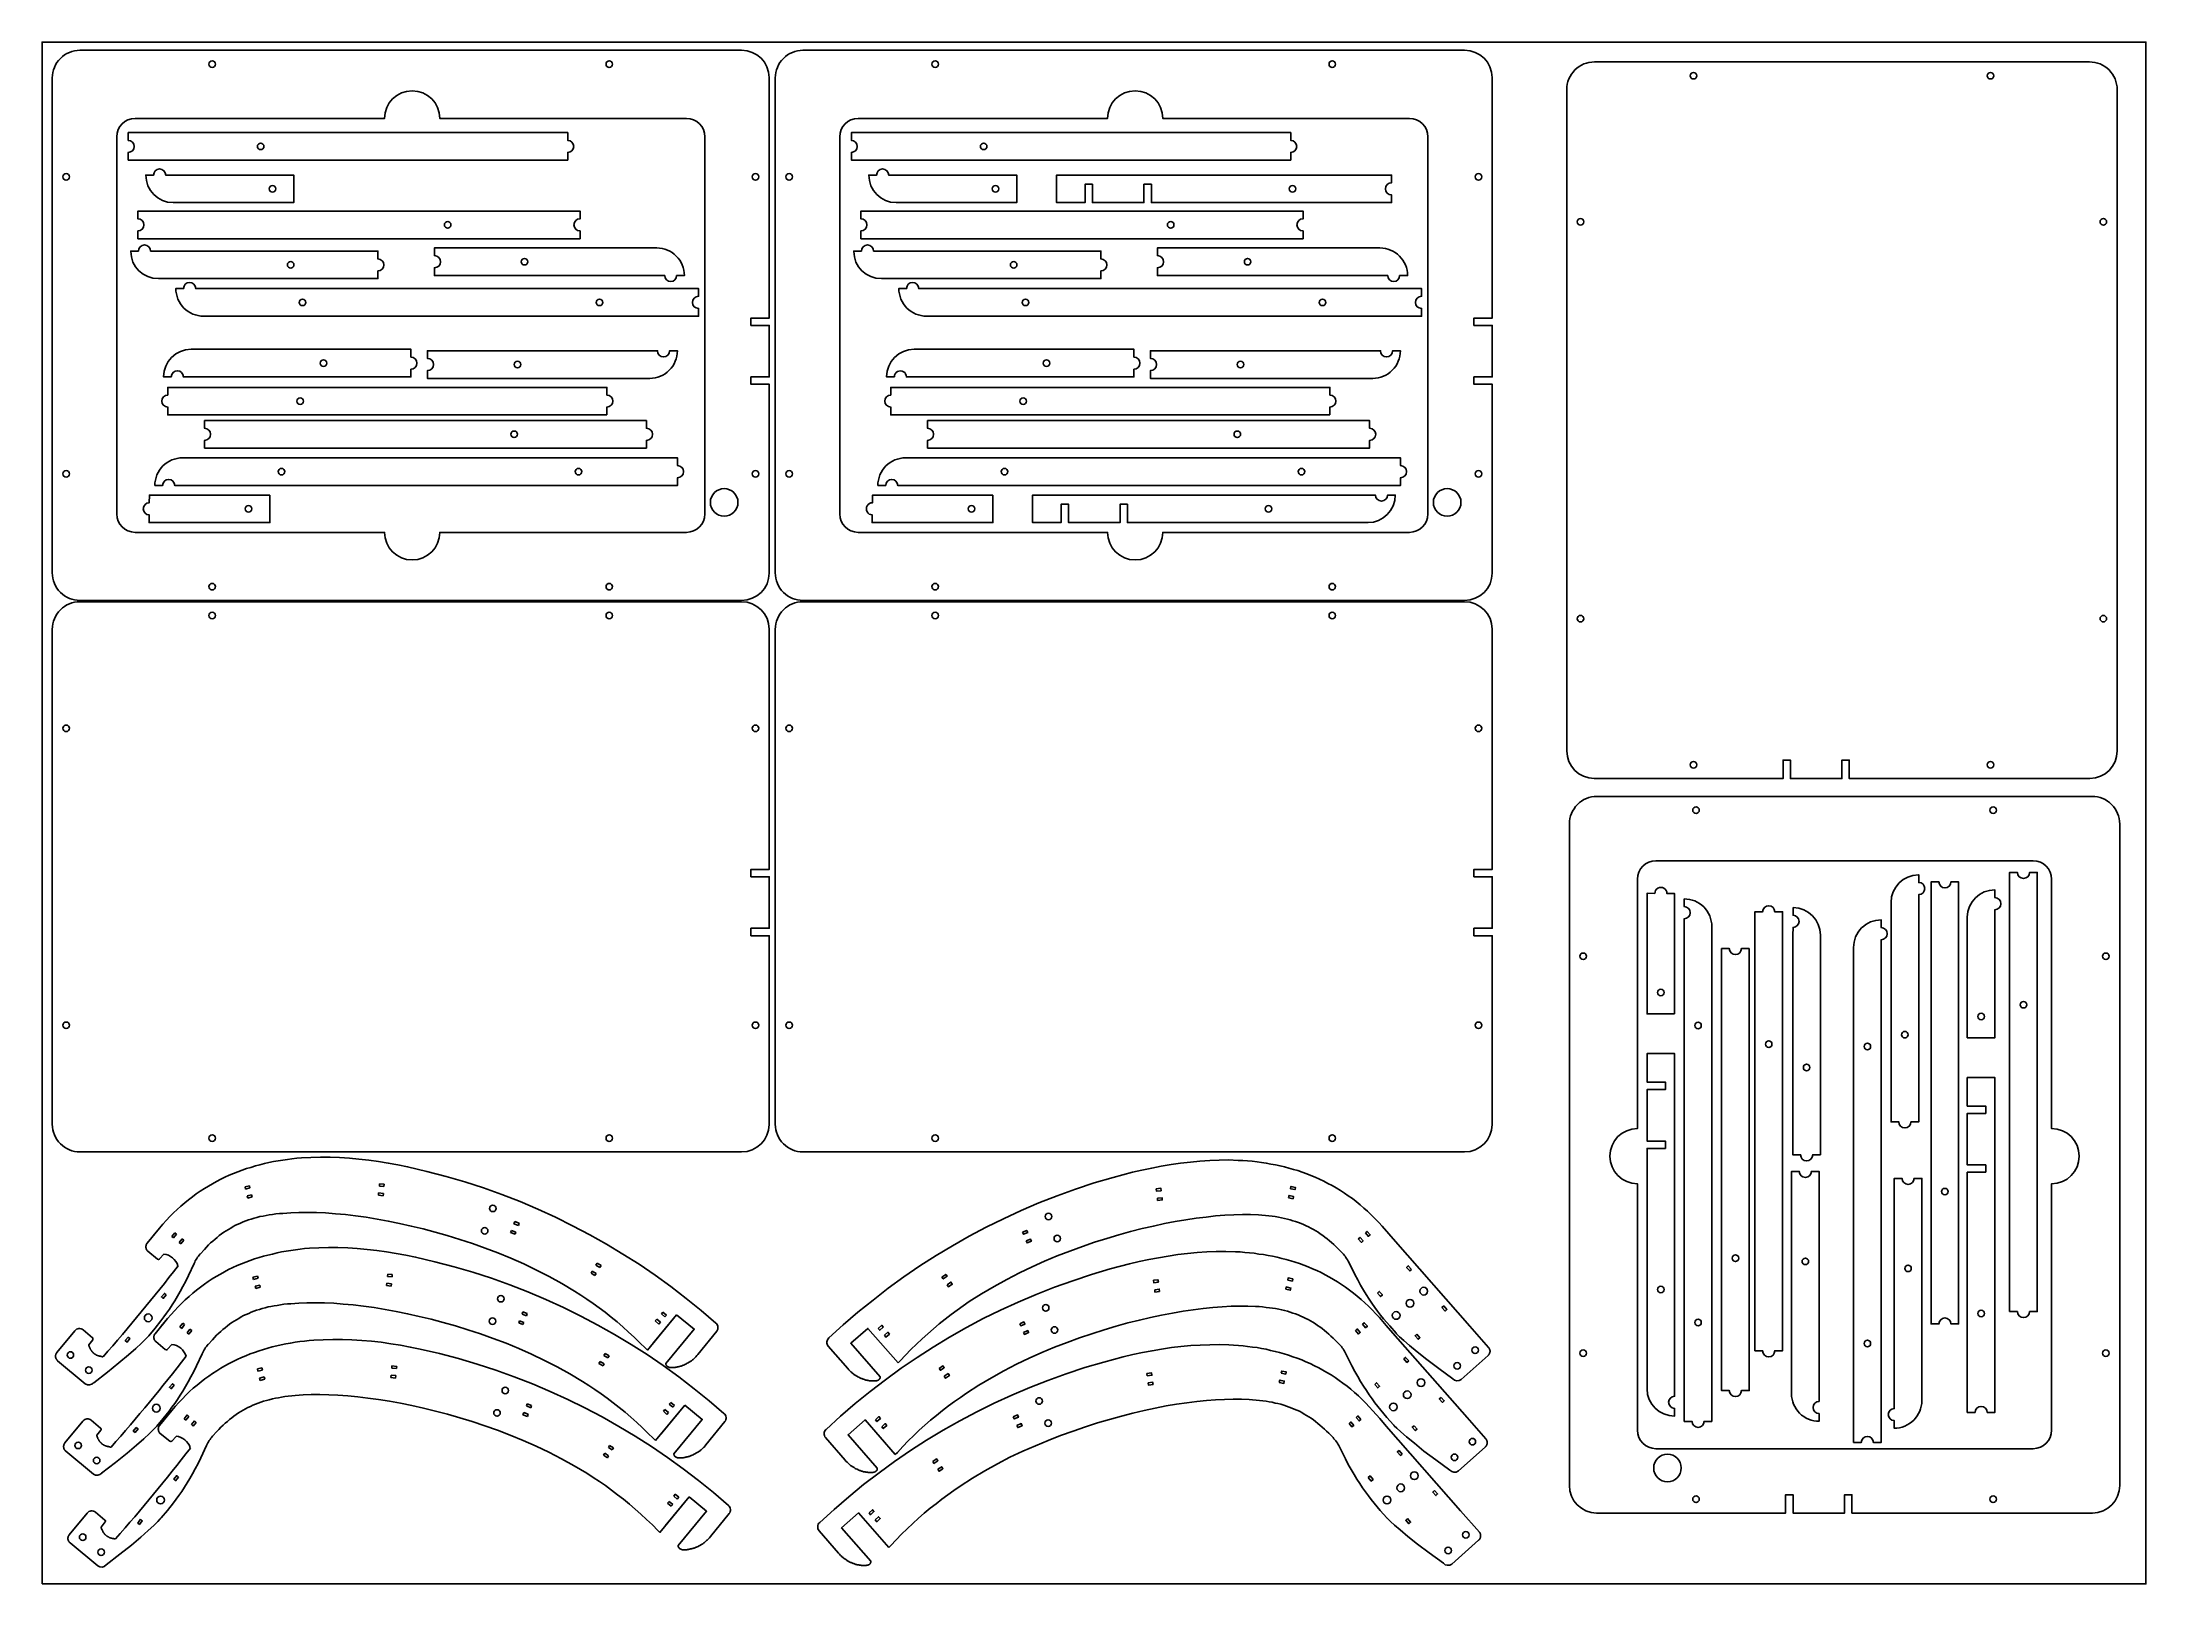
# Model space of a CAD drawing. Extents: x -4135 to -2992, y 142 to 980.
import ezdxf

# ---------------------------------------------------------------- set-up
doc = ezdxf.new("R2010")
doc.units = 0
doc.layers.add('FAB_2$_CUT_2', color=1, linetype='CONTINUOUS')

msp = doc.modelspace()

# ---------------------------------------------------------------- linework, layer by layer
at = {"layer": 'FAB_2$_CUT_2'}
for p, q in [((-4094.2, 723.8), (-4094.2, 928.8)), ((-3774.7, 928.8), (-3774.7, 723.8)), ((-3701.4, 723.8), (-3701.4, 928.8)), ((-3381.9, 928.8), (-3381.9, 723.8)), ((-4052, 713.8), (-4084.2, 713.8)), ((-3659.2, 713.8), (-3691.4, 713.8)), ((-3258, 535.3), (-3053, 535.3)), ((-3268, 493.1), (-3268, 525.3)), ((-4024.5, 358.1), (-4022.1, 358.7)), ((-4024.2, 356.9), (-4024.5, 358.1)), ((-4021.8, 357.5), (-4024.2, 356.9)), ((-4022.1, 358.7), (-4021.8, 357.5)), ((-3952, 353.5), (-3951.9, 354.8)), ((-3951.9, 354.8), (-3949.3, 354.5)), ((-3951.5, 358.5), (-3951.4, 359.8)), ((-3949, 358.3), (-3951.5, 358.5)), ((-3951.4, 359.8), (-3948.9, 359.6)), ((-3949.3, 354.5), (-3949.4, 353.3)), ((-3948.9, 359.6), (-3949, 358.3)), ((-4023.3, 353.2), (-4020.9, 353.8)), ((-4023, 352), (-4023.3, 353.2)), ((-4020.6, 352.6), (-4023, 352)), ((-4020.9, 353.8), (-4020.6, 352.6)), ((-3949.4, 353.3), (-3952, 353.5)), ((-4071, 335.6), (-4074.5, 331.3)), ((-4064.3, 331.1), (-4062.7, 333.1)), ((-4061.7, 332.3), (-4063.3, 330.3)), ((-4062.7, 333.1), (-4061.7, 332.3)), ((-3880.2, 333.3), (-3879.7, 334.4)), ((-3877.8, 332.3), (-3880.2, 333.3)), ((-3879.7, 334.4), (-3877.4, 333.5)), ((-3878.4, 338), (-3877.9, 339.2)), ((-3876, 337.1), (-3878.4, 338)), ((-3877.9, 339.2), (-3875.5, 338.3)), ((-3877.4, 333.5), (-3877.8, 332.3)), ((-3875.5, 338.3), (-3876, 337.1)), ((-4071, 318.9), (-4068.7, 321.6)), ((-4063.3, 330.3), (-4064.3, 331.1)), ((-4060.3, 327.9), (-4058.7, 329.9)), ((-4059.4, 327.1), (-4060.3, 327.9)), ((-4057.8, 329.1), (-4059.4, 327.1)), ((-4058.7, 329.9), (-4057.8, 329.1)), ((-4020.2, 309), (-4017.7, 309.6)), ((-4019.9, 307.8), (-4020.2, 309)), ((-4017.7, 309.6), (-4017.4, 308.4)), ((-3947.1, 309.4), (-3947, 310.7)), ((-3944.6, 309.2), (-3947.1, 309.4)), ((-3947, 310.7), (-3944.5, 310.5)), ((-3944.5, 310.5), (-3944.6, 309.2)), ((-3836.5, 311.2), (-3835.9, 312.3)), ((-3834.4, 309.9), (-3836.5, 311.2)), ((-3835.9, 312.3), (-3833.7, 311)), ((-3833.7, 311), (-3834.4, 309.9)), ((-3833.9, 315.5), (-3833.2, 316.6)), ((-3831.7, 314.2), (-3833.9, 315.5)), ((-3833.2, 316.6), (-3831, 315.3)), ((-3831, 315.3), (-3831.7, 314.2)), ((-4017.4, 308.4), (-4019.9, 307.8)), ((-4019, 304.1), (-4016.5, 304.7)), ((-4018.7, 302.9), (-4019, 304.1)), ((-4016.2, 303.5), (-4018.7, 302.9)), ((-4016.5, 304.7), (-4016.2, 303.5)), ((-3947.6, 304.4), (-3947.5, 305.7)), ((-3945.1, 304.2), (-3947.6, 304.4)), ((-3947.5, 305.7), (-3945, 305.4)), ((-3945, 305.4), (-3945.1, 304.2)), ((-4066.6, 286.5), (-4070.2, 282.2)), ((-3874, 288.9), (-3873.5, 290.1)), ((-3871.6, 288), (-3874, 288.9)), ((-3873.5, 290.1), (-3871.2, 289.2)), ((-3871.2, 289.2), (-3871.6, 288)), ((-3790, 288.6), (-3805.9, 269.3)), ((-3790, 288.6), (-3802.9, 272.9)), ((-3801.6, 285.2), (-3800.8, 286.1)), ((-3800.8, 286.1), (-3798.8, 284.5)), ((-3798.3, 289.1), (-3797.5, 290)), ((-3796.4, 287.4), (-3798.3, 289.1)), ((-3797.5, 290), (-3795.6, 288.4)), ((-3795.6, 288.4), (-3796.4, 287.4)), ((-4109.4, 272.2), (-4107.2, 275)), ((-4059.9, 282), (-4058.3, 284)), ((-4058.9, 281.2), (-4059.9, 282)), ((-4057.3, 283.2), (-4058.9, 281.2)), ((-4058.3, 284), (-4057.3, 283.2)), ((-4056, 278.8), (-4054.4, 280.8)), ((-4055, 278), (-4056, 278.8)), ((-4053.4, 280), (-4055, 278)), ((-4054.4, 280.8), (-4053.4, 280)), ((-3875.8, 284.2), (-3875.4, 285.3)), ((-3873.5, 283.2), (-3875.8, 284.2)), ((-3875.4, 285.3), (-3873, 284.4)), ((-3873, 284.4), (-3873.5, 283.2)), ((-3799.6, 283.5), (-3801.6, 285.2)), ((-3798.8, 284.5), (-3799.6, 283.5)), ((-4126.3, 263.6), (-4111.3, 251.1)), ((-4066.7, 269.8), (-4064.3, 272.5)), ((-3832.2, 262.1), (-3831.5, 263.2)), ((-3831.5, 263.2), (-3829.4, 261.9)), ((-3829.5, 266.4), (-3828.8, 267.5)), ((-3827.4, 265.1), (-3829.5, 266.4)), ((-3828.8, 267.5), (-3826.7, 266.2)), ((-3826.7, 266.2), (-3827.4, 265.1)), ((-3805.2, 270.1), (-3805.9, 269.3)), ((-4017.8, 259.1), (-4015.3, 259.7)), ((-4017.5, 257.9), (-4017.8, 259.1)), ((-4015, 258.5), (-4017.5, 257.9)), ((-4016.6, 254.2), (-4014.1, 254.8)), ((-4016.3, 252.9), (-4016.6, 254.2)), ((-4013.8, 253.5), (-4016.3, 252.9)), ((-4015.3, 259.7), (-4015, 258.5)), ((-4014.1, 254.8), (-4013.8, 253.5)), ((-3945.2, 254.5), (-3945.1, 255.7)), ((-3942.7, 254.2), (-3945.2, 254.5)), ((-3945.1, 255.7), (-3942.6, 255.5)), ((-3944.8, 259.5), (-3944.7, 260.8)), ((-3942.2, 259.3), (-3944.8, 259.5)), ((-3944.7, 260.8), (-3942.1, 260.5)), ((-3942.6, 255.5), (-3942.7, 254.2)), ((-3942.1, 260.5), (-3942.2, 259.3)), ((-3830, 260.8), (-3832.2, 262.1)), ((-3829.4, 261.9), (-3830, 260.8)), ((-3871.6, 239), (-3871.2, 240.1)), ((-3871.2, 240.1), (-3868.8, 239.2)), ((-3794, 240), (-3793.2, 240.9)), ((-3793.2, 240.9), (-3791.2, 239.3)), ((-4064.2, 236.6), (-4067.8, 232.3)), ((-4057.5, 232.1), (-4055.9, 234.1)), ((-4056.6, 231.3), (-4057.5, 232.1)), ((-4055, 233.3), (-4056.6, 231.3)), ((-4055.9, 234.1), (-4055, 233.3)), ((-4053.6, 228.9), (-4052, 230.9)), ((-4052.6, 228.1), (-4053.6, 228.9)), ((-4051, 230.1), (-4052.6, 228.1)), ((-4052, 230.9), (-4051, 230.1)), ((-3873.5, 234.2), (-3873, 235.4)), ((-3871.1, 233.3), (-3873.5, 234.2)), ((-3873, 235.4), (-3870.6, 234.5)), ((-3869.3, 238), (-3871.6, 239)), ((-3870.6, 234.5), (-3871.1, 233.3)), ((-3868.8, 239.2), (-3869.3, 238)), ((-3785.6, 239.5), (-3801.5, 220.2)), ((-3785.6, 239.5), (-3798.5, 223.8)), ((-3797.2, 236.1), (-3796.4, 237)), ((-3795.3, 234.4), (-3797.2, 236.1)), ((-3796.4, 237), (-3794.5, 235.4)), ((-3794.5, 235.4), (-3795.3, 234.4)), ((-3792, 238.3), (-3794, 240)), ((-3791.2, 239.3), (-3792, 238.3)), ((-4105.1, 223.1), (-4102.9, 225.9)), ((-4064.3, 219.9), (-4062, 222.5)), ((-3827.1, 216.5), (-3826.5, 217.6)), ((-3826.5, 217.6), (-3824.3, 216.3)), ((-3800.9, 221), (-3801.5, 220.2)), ((-4121.9, 214.5), (-4106.9, 202)), ((-3829.8, 212.2), (-3829.1, 213.3)), ((-3827.6, 210.9), (-3829.8, 212.2)), ((-3829.1, 213.3), (-3827, 211.9)), ((-3827, 211.9), (-3827.6, 210.9)), ((-3825, 215.2), (-3827.1, 216.5)), ((-3824.3, 216.3), (-3825, 215.2)), ((-3053, 215.8), (-3258, 215.8)), ((-3783.2, 189.6), (-3799.1, 170.3)), ((-3783.2, 189.6), (-3796.2, 173.9)), ((-3794.9, 186.1), (-3794.1, 187.1)), ((-3792.9, 184.5), (-3794.9, 186.1)), ((-3794.1, 187.1), (-3792.1, 185.5)), ((-3792.1, 185.5), (-3792.9, 184.5)), ((-3791.6, 190), (-3790.8, 191)), ((-3789.7, 188.4), (-3791.6, 190)), ((-3790.8, 191), (-3788.8, 189.4)), ((-3788.8, 189.4), (-3789.7, 188.4)), ((-4102.7, 173.2), (-4100.5, 176)), ((-4119.5, 164.6), (-4104.5, 152.1)), ((-3798.5, 171), (-3799.1, 170.3))]:
    msp.add_line(p, q, dxfattribs=at)
for points in [[(-4134.8, 142.3), (-2991.8, 142.3), (-2991.8, 980.3), (-4134.8, 980.3)], [(-3529.5, 357), (-3526.9, 357.3), (-3526.8, 356), (-3529.3, 355.7)], [(-3456.5, 357.1), (-3456.3, 358.3), (-3453.8, 357.8), (-3454, 356.6)], [(-3528.8, 351.9), (-3526.3, 352.2), (-3526.2, 351), (-3528.7, 350.7)], [(-3457.6, 352.1), (-3457.3, 353.4), (-3454.8, 352.8), (-3455.1, 351.6)], [(-3602.1, 333.4), (-3599.8, 334.4), (-3599.3, 333.3), (-3601.6, 332.3)], [(-3415.8, 333.1), (-3414.9, 333.9), (-3413.2, 332), (-3414.2, 331.2)], [(-3600.1, 328.8), (-3597.8, 329.7), (-3597.3, 328.6), (-3599.6, 327.6)], [(-3419.7, 329.8), (-3418.7, 330.6), (-3417.1, 328.7), (-3418, 327.9)], [(-3645.9, 309.1), (-3643.8, 310.5), (-3643.1, 309.5), (-3645.2, 308.1)], [(-3458, 307.4), (-3457.8, 308.6), (-3455.3, 308.1), (-3455.5, 306.9)], [(-3390.8, 313.2), (-3391.7, 312.4), (-3393.4, 314.3), (-3392.5, 315.2)], [(-4067.3, 299.4), (-4068.9, 297.5), (-4069.9, 298.3), (-4068.3, 300.2)], [(-3643.1, 304.9), (-3641, 306.3), (-3640.3, 305.2), (-3642.4, 303.8)], [(-3531, 307.3), (-3528.5, 307.6), (-3528.3, 306.3), (-3530.8, 306)], [(-3530.3, 302.2), (-3527.8, 302.5), (-3527.7, 301.3), (-3530.2, 300.9)], [(-3459.1, 302.4), (-3458.8, 303.7), (-3456.3, 303.1), (-3456.6, 301.9)], [(-3409.2, 300.4), (-3408.3, 301.3), (-3406.6, 299.4), (-3407.6, 298.5)], [(-3373.2, 293.4), (-3371.5, 291.5), (-3372.5, 290.6), (-3374.2, 292.5)], [(-4088, 276.4), (-4087, 275.6), (-4088.6, 273.6), (-4089.6, 274.5)], [(-3680.5, 281.2), (-3678.6, 282.9), (-3677.8, 281.9), (-3679.7, 280.2)], [(-3677.1, 277.4), (-3675.2, 279.1), (-3674.4, 278.1), (-3676.3, 276.4)], [(-3603.6, 283.7), (-3601.3, 284.7), (-3600.8, 283.5), (-3603.1, 282.6)], [(-3601.6, 279), (-3599.3, 280), (-3598.8, 278.9), (-3601.1, 277.9)], [(-3421.2, 280.1), (-3420.2, 280.9), (-3418.6, 279), (-3419.5, 278.1)], [(-3417.4, 283.4), (-3416.4, 284.2), (-3414.7, 282.3), (-3415.7, 281.5)], [(-3387.9, 278.1), (-3386.2, 276.1), (-3387.2, 275.3), (-3388.8, 277.2)], [(-3392.3, 263.5), (-3393.3, 262.7), (-3394.9, 264.6), (-3394, 265.4)], [(-3647.4, 259.4), (-3645.3, 260.8), (-3644.6, 259.8), (-3646.7, 258.4)], [(-3644.6, 255.2), (-3642.5, 256.6), (-3641.8, 255.5), (-3643.9, 254.1)], [(-3534.5, 256.7), (-3532, 257), (-3531.8, 255.7), (-3534.3, 255.4)], [(-3533.9, 251.6), (-3531.4, 251.9), (-3531.2, 250.7), (-3533.7, 250.4)], [(-3462.6, 251.8), (-3462.3, 253.1), (-3459.9, 252.5), (-3460.1, 251.3)], [(-3461.6, 256.8), (-3461.3, 258), (-3458.8, 257.5), (-3459.1, 256.3)], [(-3410.7, 250.7), (-3409.8, 251.6), (-3408.1, 249.7), (-3409.1, 248.8)], [(-4063, 250.3), (-4064.6, 248.4), (-4065.6, 249.2), (-4063.9, 251.1)], [(-3374.7, 243.7), (-3373, 241.8), (-3374, 240.9), (-3375.7, 242.8)], [(-3682, 231.5), (-3680.1, 233.2), (-3679.3, 232.2), (-3681.2, 230.5)], [(-3678.6, 227.7), (-3676.7, 229.4), (-3675.9, 228.4), (-3677.8, 226.7)], [(-3607.1, 233.1), (-3604.8, 234.1), (-3604.3, 232.9), (-3606.6, 232)], [(-3605.2, 228.4), (-3602.8, 229.4), (-3602.3, 228.3), (-3604.7, 227.3)], [(-3424.7, 229.5), (-3423.8, 230.3), (-3422.1, 228.4), (-3423.1, 227.6)], [(-3420.9, 232.8), (-3419.9, 233.6), (-3418.3, 231.7), (-3419.2, 230.9)], [(-4083.6, 227.3), (-4082.6, 226.5), (-4084.2, 224.6), (-4085.2, 225.4)], [(-3389.4, 228.3), (-3387.7, 226.4), (-3388.7, 225.6), (-3390.4, 227.5)], [(-3650.9, 208.8), (-3648.8, 210.2), (-3648.1, 209.2), (-3650.2, 207.8)], [(-3648.1, 204.6), (-3646, 206), (-3645.3, 204.9), (-3647.4, 203.5)], [(-3395.8, 212.9), (-3396.8, 212.1), (-3398.5, 214), (-3397.5, 214.8)], [(-4060.6, 200.4), (-4062.2, 198.4), (-4063.2, 199.3), (-4061.6, 201.2)], [(-3414.3, 200.1), (-3413.3, 201), (-3411.6, 199.1), (-3412.6, 198.2)], [(-3378.2, 193.1), (-3376.6, 191.2), (-3377.5, 190.3), (-3379.2, 192.2)], [(-4081.2, 177.4), (-4080.3, 176.6), (-4081.9, 174.6), (-4082.8, 175.4)], [(-3685.5, 180.9), (-3683.6, 182.6), (-3682.8, 181.6), (-3684.7, 179.9)], [(-3682.2, 177.1), (-3680.3, 178.8), (-3679.4, 177.8), (-3681.3, 176.1)], [(-3392.9, 177.8), (-3391.3, 175.8), (-3392.2, 175), (-3393.9, 176.9)]]:
    msp.add_lwpolyline(points, close=True, dxfattribs=at)
for points in [[(-4052, 975.8), (-4114.2, 975.8, 0.414214), (-4129.2, 960.8), (-4129.2, 691.8, 0.414214), (-4114.2, 676.8), (-4052, 676.8), (-3754.7, 676.8, 0.410961), (-3739.7, 691.7), (-3739.7, 794.3), (-3749.7, 794.3), (-3749.7, 798.3), (-3739.7, 798.3), (-3739.7, 826.3), (-3749.7, 826.3), (-3749.7, 830.3), (-3739.7, 830.3), (-3739.7, 961, 0.410961), (-3754.7, 975.8)], [(-3659.2, 975.8), (-3721.4, 975.8, 0.414214), (-3736.4, 960.8), (-3736.4, 691.8, 0.414214), (-3721.4, 676.8), (-3659.2, 676.8), (-3361.9, 676.8, 0.410961), (-3346.9, 691.7), (-3346.9, 794.3), (-3356.9, 794.3), (-3356.9, 798.3), (-3346.9, 798.3), (-3346.9, 826.3), (-3356.9, 826.3), (-3356.9, 830.3), (-3346.9, 830.3), (-3346.9, 961, 0.410961), (-3361.9, 975.8)], [(-3007.4, 878.6), (-3007.4, 954.5, 0.414214), (-3022.4, 969.5), (-3291.4, 969.5, 0.414214), (-3306.4, 954.5), (-3306.4, 878.6), (-3306.4, 595, 0.410961), (-3291.5, 580), (-3188.9, 580), (-3188.9, 590), (-3184.9, 590), (-3184.9, 580), (-3156.9, 580), (-3156.9, 590), (-3152.9, 590), (-3152.9, 580), (-3022.2, 580, 0.410961), (-3007.4, 595)], [(-3849.2, 916.1), (-3849.2, 920.3, 1), (-3849.2, 926.8), (-3849.2, 931.1), (-4087.9, 931.1), (-4087.9, 926.8, -1), (-4087.9, 920.3), (-4087.9, 916.1)], [(-3456.4, 916.1), (-3456.4, 920.3, 1), (-3456.4, 926.8), (-3456.4, 931.1), (-3695.1, 931.1), (-3695.1, 926.8, -1), (-3695.1, 920.3), (-3695.1, 916.1)], [(-4063.4, 908), (-4067.6, 908, 1), (-4074.2, 908), (-4078.4, 908, 0.410961), (-4063.6, 893), (-3998, 893), (-3998, 908)], [(-3670.6, 908), (-3674.8, 908, 1), (-3681.4, 908), (-3685.6, 908, 0.410961), (-3670.8, 893), (-3605.2, 893), (-3605.2, 908)], [(-3532.1, 903), (-3532.1, 893), (-3401.6, 893), (-3401.6, 897.2, -1), (-3401.6, 903.8), (-3401.6, 908), (-3583.6, 908), (-3583.6, 893), (-3568.1, 893), (-3568.1, 903), (-3564.1, 903), (-3564.1, 893), (-3536.1, 893), (-3536.1, 903)], [(-3899.3, 873.4), (-3842.5, 873.4), (-3842.5, 877.6, -1), (-3842.5, 884.2), (-3842.5, 888.4), (-4082.7, 888.4), (-4082.7, 884.2, -1), (-4082.7, 877.6), (-4082.7, 873.4)], [(-3506.5, 873.4), (-3449.7, 873.4), (-3449.7, 877.6, -1), (-3449.7, 884.2), (-3449.7, 888.4), (-3689.9, 888.4), (-3689.9, 884.2, -1), (-3689.9, 877.6), (-3689.9, 873.4)], [(-4071.6, 851.7), (-3952.3, 851.7), (-3952.3, 855.9, 1), (-3952.3, 862.4), (-3952.3, 866.7), (-4071.6, 866.7), (-4075.8, 866.7, 1), (-4082.4, 866.7), (-4086.6, 866.7), (-4086.6, 866.5, 0.410961)], [(-3678.8, 851.7), (-3559.5, 851.7), (-3559.5, 855.9, 1), (-3559.5, 862.4), (-3559.5, 866.7), (-3678.8, 866.7), (-3683, 866.7, 1), (-3689.6, 866.7), (-3693.8, 866.7), (-3693.8, 866.5, 0.410961)], [(-3857.5, 853.4), (-3800.8, 853.4), (-3796.5, 853.4, 1), (-3790, 853.4), (-3785.8, 853.4, 0.414214), (-3800.8, 868.4), (-3921.6, 868.4), (-3921.6, 864.2, -1), (-3921.6, 857.6), (-3921.6, 853.4)], [(-3464.7, 853.4), (-3407.9, 853.4), (-3403.7, 853.4, 1), (-3397.2, 853.4), (-3392.9, 853.4, 0.414214), (-3407.9, 868.4), (-3528.8, 868.4), (-3528.8, 864.2, -1), (-3528.8, 857.6), (-3528.8, 853.4)], [(-4047.1, 831.3), (-3778.1, 831.3), (-3778.1, 835.5, -1), (-3778.1, 842.1), (-3778.1, 846.3), (-4047.1, 846.3), (-4051.3, 846.3, 1), (-4057.9, 846.3), (-4062.1, 846.3, 0.414214)], [(-3654.3, 831.3), (-3385.3, 831.3), (-3385.3, 835.5, -1), (-3385.3, 842.1), (-3385.3, 846.3), (-3654.3, 846.3), (-3658.5, 846.3, 1), (-3665.1, 846.3), (-3669.3, 846.3, 0.414214)], [(-4053.8, 813.3, 0.410967), (-4068.8, 798.4), (-4064.6, 798.4, -1), (-4058, 798.3), (-4053.8, 798.3), (-3934.4, 798.3), (-3934.4, 802.5, 1), (-3934.4, 809.1), (-3934.4, 813.3)], [(-3861.4, 797.5), (-3804.6, 797.5, 0.414214), (-3789.6, 812.5), (-3793.8, 812.5, -1), (-3800.4, 812.5), (-3804.6, 812.5), (-3925.4, 812.5), (-3925.4, 808.3, -1), (-3925.4, 801.7), (-3925.4, 797.5)], [(-3661, 813.3, 0.410967), (-3676, 798.4), (-3671.7, 798.4, -1), (-3665.2, 798.3), (-3661, 798.3), (-3541.6, 798.3), (-3541.6, 802.5, 1), (-3541.6, 809.1), (-3541.6, 813.3)], [(-3468.6, 797.5), (-3411.8, 797.5, 0.414214), (-3396.8, 812.5), (-3401, 812.5, -1), (-3407.6, 812.5), (-3411.8, 812.5), (-3532.6, 812.5), (-3532.6, 808.3, -1), (-3532.6, 801.7), (-3532.6, 797.5)], [(-3827.9, 777.6), (-3827.9, 781.9, 1), (-3827.9, 788.4), (-3827.9, 792.6), (-4066.5, 792.6), (-4066.5, 788.4, 1), (-4066.5, 781.9), (-4066.5, 777.6)], [(-3435.1, 777.6), (-3435.1, 781.9, 1), (-3435.1, 788.4), (-3435.1, 792.6), (-3673.7, 792.6), (-3673.7, 788.4, 1), (-3673.7, 781.9), (-3673.7, 777.6)], [(-4046.5, 774.6), (-4046.5, 770.4, -1), (-4046.5, 763.8), (-4046.5, 759.6), (-3806.4, 759.6), (-3806.4, 763.8, 1), (-3806.4, 770.4), (-3806.4, 774.6)], [(-3653.7, 774.6), (-3653.7, 770.4, -1), (-3653.7, 763.8), (-3653.7, 759.6), (-3413.5, 759.6), (-3413.5, 763.8, 1), (-3413.5, 770.4), (-3413.5, 774.6)], [(-4058.5, 754.3, 0.414214), (-4073.5, 739.3), (-4069.3, 739.3, -1), (-4062.7, 739.3), (-4058.5, 739.3), (-3789.5, 739.3), (-3789.5, 743.5, 1), (-3789.5, 750.1), (-3789.5, 754.3)], [(-3665.7, 754.3, 0.414214), (-3680.7, 739.3), (-3676.4, 739.3, -1), (-3669.9, 739.3), (-3665.7, 739.3), (-3396.7, 739.3), (-3396.7, 743.5, 1), (-3396.7, 750.1), (-3396.7, 754.3)], [(-4011, 734.1), (-4076.4, 734.1), (-4076.5, 729.9, 1), (-4076.5, 723.3), (-4076.6, 719.1), (-4011, 719.1)], [(-3618.2, 734.1), (-3683.6, 734.1), (-3683.6, 729.9, 1), (-3683.7, 723.3), (-3683.8, 719.1), (-3618.2, 719.1)], [(-3545.1, 729.1), (-3545.1, 719.1), (-3414.4, 719.1, 0.410961), (-3399.6, 734.1), (-3403.8, 734.1, -1), (-3410.4, 734.1), (-3596.6, 734.1), (-3596.6, 719.1), (-3581.1, 719.1), (-3581.1, 729.1), (-3577.1, 729.1), (-3577.1, 719.1), (-3549.1, 719.1), (-3549.1, 729.1)], [(-4038.3, 676.1), (-4114.2, 676.1, 0.414214), (-4129.2, 661.1), (-4129.2, 392.1, 0.414214), (-4114.2, 377.1), (-4038.3, 377.1), (-3754.7, 377.1, 0.410961), (-3739.7, 391.9), (-3739.7, 494.6), (-3749.7, 494.6), (-3749.7, 498.6), (-3739.7, 498.6), (-3739.7, 526.6), (-3749.7, 526.6), (-3749.7, 530.6), (-3739.7, 530.6), (-3739.7, 661.2, 0.410961), (-3754.7, 676.1)], [(-3645.5, 676.1), (-3721.4, 676.1, 0.414214), (-3736.4, 661.1), (-3736.4, 392.1, 0.414214), (-3721.4, 377.1), (-3645.5, 377.1), (-3361.9, 377.1, 0.410961), (-3346.9, 391.9), (-3346.9, 494.6), (-3356.9, 494.6), (-3356.9, 498.6), (-3346.9, 498.6), (-3346.9, 526.6), (-3356.9, 526.6), (-3356.9, 530.6), (-3346.9, 530.6), (-3346.9, 661.2, 0.410961), (-3361.9, 676.1)], [(-3006, 493.1), (-3006, 555.3, 0.414214), (-3021, 570.3), (-3290, 570.3, 0.414214), (-3305, 555.3), (-3305, 493.1), (-3305, 195.8, 0.410961), (-3290.2, 180.8), (-3187.5, 180.8), (-3187.5, 190.8), (-3183.5, 190.8), (-3183.5, 180.8), (-3155.5, 180.8), (-3155.5, 190.8), (-3151.5, 190.8), (-3151.5, 180.8), (-3020.8, 180.8, 0.410961), (-3006, 195.8)], [(-3130.2, 512.7), (-3130.2, 393.4), (-3126, 393.4, 1), (-3119.4, 393.4), (-3115.2, 393.4), (-3115.2, 512.7), (-3115.2, 516.9, 1), (-3115.2, 523.5), (-3115.2, 527.7), (-3115.4, 527.7, 0.410961)], [(-3065.8, 290.3), (-3061.6, 290.3, 1), (-3055, 290.3), (-3050.8, 290.3), (-3050.8, 529), (-3055, 529, -1), (-3061.6, 529), (-3065.8, 529)], [(-3247.8, 452.1), (-3247.8, 517.5), (-3252, 517.5, 1), (-3258.6, 517.6), (-3262.8, 517.7), (-3262.8, 452.1)], [(-3227.6, 499.6, 0.414214), (-3242.6, 514.6), (-3242.6, 510.4, -1), (-3242.6, 503.8), (-3242.6, 499.6), (-3242.6, 230.6), (-3238.3, 230.6, 1), (-3231.8, 230.6), (-3227.6, 230.6)], [(-3108.5, 340.4), (-3108.5, 283.6), (-3104.2, 283.6, -1), (-3097.7, 283.6), (-3093.5, 283.6), (-3093.5, 523.8), (-3097.7, 523.8, -1), (-3104.2, 523.8), (-3108.5, 523.8)], [(-3073.8, 504.5), (-3073.8, 508.7, 1), (-3073.8, 515.3), (-3073.8, 519.5, 0.410961), (-3088.8, 504.7), (-3088.8, 439.1), (-3073.8, 439.1)], [(-3204.2, 269), (-3200, 269, 1), (-3193.4, 269), (-3189.2, 269), (-3189.2, 507.6), (-3193.4, 507.6, 1), (-3200, 507.6), (-3204.2, 507.6)], [(-3168.6, 494.9, 0.410967), (-3183.4, 509.9), (-3183.5, 505.7, -1), (-3183.5, 499.1), (-3183.6, 494.9), (-3183.6, 375.5), (-3179.4, 375.5, 1), (-3172.8, 375.5), (-3168.6, 375.5)], [(-3150.6, 488.2), (-3150.6, 219.2), (-3146.4, 219.2, -1), (-3139.8, 219.2), (-3135.6, 219.2), (-3135.6, 488.2), (-3135.6, 492.4, 1), (-3135.6, 499), (-3135.6, 503.2, 0.414214)], [(-3207.3, 487.6), (-3211.5, 487.6, -1), (-3218.1, 487.6), (-3222.3, 487.6), (-3222.3, 247.4), (-3218.1, 247.4, 1), (-3211.5, 247.4), (-3207.3, 247.4)], [(-3252.8, 379), (-3262.8, 379), (-3262.8, 248.3, 0.410961), (-3247.8, 233.5), (-3247.8, 237.7, -1), (-3247.8, 244.3), (-3247.8, 430.5), (-3262.8, 430.5), (-3262.8, 415), (-3252.8, 415), (-3252.8, 411), (-3262.8, 411), (-3262.8, 383), (-3252.8, 383)], [(-3078.8, 366), (-3088.8, 366), (-3088.8, 235.5), (-3084.6, 235.5, -1), (-3078, 235.5), (-3073.8, 235.5), (-3073.8, 417.5), (-3088.8, 417.5), (-3088.8, 402), (-3078.8, 402), (-3078.8, 398), (-3088.8, 398), (-3088.8, 370), (-3078.8, 370)], [(-3669.7, 262.4), (-3668.6, 263.5), (-3665.7, 266.6), (-3662.7, 269.7), (-3659.7, 272.6), (-3656.7, 275.5), (-3653.6, 278.3), (-3650.5, 281), (-3647.3, 283.7), (-3644.1, 286.2), (-3640.9, 288.7), (-3637.6, 291.1), (-3634.3, 293.4), (-3631, 295.7), (-3624.3, 300), (-3617.5, 304), (-3610.7, 307.8), (-3603.8, 311.4), (-3596.9, 314.7), (-3590.1, 317.7), (-3583.2, 320.6), (-3576.4, 323.2), (-3569.6, 325.7), (-3562.9, 328), (-3556.3, 330.1), (-3549.8, 332), (-3543.4, 333.8), (-3537.1, 335.4), (-3531, 336.8), (-3524.9, 338.1), (-3519.1, 339.3), (-3513.4, 340.2), (-3507.8, 341.1), (-3502.4, 341.7), (-3497.2, 342.3), (-3492.1, 342.7), (-3487.3, 342.9), (-3482.6, 343), (-3478.2, 343), (-3473.9, 342.8), (-3472, 342.7), (-3470.1, 342.5), (-3468.3, 342.3), (-3466.5, 342.1), (-3464.8, 341.9), (-3463.1, 341.6), (-3461.4, 341.3), (-3459.8, 340.9), (-3458.2, 340.6), (-3456.7, 340.2), (-3455.2, 339.7), (-3453.7, 339.2), (-3452.2, 338.7), (-3450.8, 338.2), (-3449.4, 337.6), (-3448, 337), (-3446.7, 336.4), (-3445.4, 335.7), (-3444.1, 334.9), (-3442.8, 334.2), (-3441.5, 333.4), (-3440.3, 332.6), (-3439, 331.7), (-3437.8, 330.8), (-3436.6, 329.8), (-3435.4, 328.8), (-3434.2, 327.8), (-3433, 326.7), (-3431.9, 325.6), (-3430.7, 324.5), (-3428.3, 322.1, -0.076388), (-3424.9, 317.1), (-3421.6, 310.5), (-3420, 307.5), (-3418.5, 304.7), (-3416.9, 302), (-3415.4, 299.5), (-3413.8, 297.1), (-3412.3, 294.8), (-3410.7, 292.6), (-3409.2, 290.5), (-3407.6, 288.4), (-3406, 286.4), (-3402.6, 282.5), (-3399.1, 278.5), (-3398.9, 278.3), (-3398.5, 277.9), (-3397.2, 276.6), (-3395, 274.6), (-3391.9, 271.9), (-3387.7, 268.4), (-3382.5, 264.2), (-3376, 259.4), (-3368.4, 253.8, 0.402752), (-3363.8, 253.4), (-3349.2, 266.4), (-3349.2, 266.4), (-3349.1, 266.5), (-3349.1, 266.5), (-3349, 266.6), (-3349, 266.6), (-3348.9, 266.7), (-3348.9, 266.8), (-3348.8, 266.8), (-3348.8, 266.9), (-3348.7, 266.9), (-3348.7, 267), (-3348.6, 267.1), (-3348.6, 267.1), (-3348.6, 267.2), (-3348.5, 267.3), (-3348.5, 267.3), (-3348.4, 267.4), (-3348.4, 267.5), (-3348.4, 267.5), (-3348.4, 267.6), (-3348.3, 267.7), (-3348.3, 267.8), (-3348.3, 267.8), (-3348.3, 267.9), (-3348.2, 268), (-3348.2, 268.1), (-3348.2, 268.2), (-3348.2, 268.2), (-3348.2, 268.3), (-3348.2, 268.4), (-3348.1, 268.5), (-3348.1, 268.6), (-3348.1, 268.6), (-3348.1, 268.7), (-3348.1, 268.8), (-3348.1, 268.9), (-3348.1, 269), (-3348.1, 269.1), (-3348.2, 269.1), (-3348.2, 269.2), (-3348.2, 269.3), (-3348.2, 269.4), (-3348.2, 269.5), (-3348.2, 269.5), (-3348.2, 269.6), (-3348.3, 269.7), (-3348.3, 269.8), (-3348.3, 269.8), (-3348.3, 269.9), (-3348.4, 270), (-3348.4, 270.1), (-3348.4, 270.1), (-3348.5, 270.2), (-3348.5, 270.3), (-3348.5, 270.3), (-3348.6, 270.4), (-3348.6, 270.5), (-3348.7, 270.5), (-3348.7, 270.6), (-3348.7, 270.6), (-3348.8, 270.7), (-3348.8, 270.8), (-3348.9, 270.8), (-3359, 282.4), (-3399.4, 328.4), (-3403, 332.5), (-3406.7, 336.7), (-3408.6, 338.8), (-3410.6, 340.9), (-3412.6, 342.9), (-3414.6, 344.8), (-3416.6, 346.6), (-3418.7, 348.4), (-3420.8, 350.1), (-3422.9, 351.7), (-3425.1, 353.3), (-3427.2, 354.7), (-3429.4, 356.2), (-3431.7, 357.5), (-3433.9, 358.8), (-3436.2, 360), (-3438.4, 361.2), (-3440.7, 362.3), (-3443.1, 363.3), (-3445.4, 364.3), (-3447.7, 365.2), (-3450.1, 366.1), (-3452.5, 366.9), (-3454.9, 367.6), (-3457.4, 368.3), (-3459.8, 369), (-3462.2, 369.5), (-3464.7, 370.1), (-3467.2, 370.5), (-3469.7, 371), (-3472.2, 371.3), (-3474.7, 371.7), (-3477.3, 372), (-3479.8, 372.2), (-3482.4, 372.4), (-3484.9, 372.5), (-3490.1, 372.7), (-3495.2, 372.6), (-3500.4, 372.4), (-3505.7, 372.1), (-3510.9, 371.6), (-3516.2, 371), (-3521.4, 370.2), (-3526.7, 369.3), (-3531.9, 368.3), (-3537.2, 367.2), (-3542.4, 366), (-3552.8, 363.2), (-3563.1, 360.2), (-3573.3, 356.8), (-3583.3, 353.2), (-3593.2, 349.4), (-3602.9, 345.2), (-3612.4, 340.8), (-3621.8, 336.2), (-3631.1, 331.3), (-3640.2, 326.1), (-3649.1, 320.7), (-3657.9, 315.1), (-3666.5, 309.2), (-3675, 303), (-3683.3, 296.6), (-3691.5, 290), (-3699.5, 283.1), (-3707.3, 276, 0.415199), (-3707.6, 271.5), (-3697, 259.3), (-3696.5, 258.7), (-3695.9, 258.1), (-3695.7, 257.9), (-3695.4, 257.6), (-3695.1, 257.4), (-3694.8, 257.1), (-3694.5, 256.9), (-3694.3, 256.6), (-3694, 256.4), (-3693.7, 256.2), (-3693.4, 256), (-3693, 255.8), (-3692.7, 255.6), (-3692.4, 255.4), (-3692.1, 255.2), (-3691.8, 255), (-3691.5, 254.8), (-3691.1, 254.6), (-3690.5, 254.3), (-3690.1, 254.2), (-3689.8, 254), (-3689.4, 253.9), (-3689.1, 253.7), (-3688.7, 253.6), (-3688.4, 253.5), (-3688, 253.4), (-3687.6, 253.2), (-3687.3, 253.1), (-3686.9, 253), (-3686.5, 253), (-3686.1, 252.9), (-3685.7, 252.8), (-3685.3, 252.7), (-3684.9, 252.7), (-3684.4, 252.6), (-3684, 252.6), (-3683.6, 252.6), (-3683.3, 252.6), (-3683.1, 252.6), (-3682.9, 252.6), (-3682.7, 252.6), (-3682.5, 252.6), (-3682.2, 252.6), (-3682, 252.6), (-3681.8, 252.6), (-3681.7, 252.7), (-3681.6, 252.7), (-3681.5, 252.7), (-3681.4, 252.7), (-3681.3, 252.7), (-3681.2, 252.8), (-3681.1, 252.8), (-3681.1, 252.8), (-3681, 252.8), (-3680.9, 252.9), (-3680.8, 252.9), (-3680.7, 252.9), (-3680.6, 253), (-3680.5, 253), (-3680.5, 253.1), (-3680.4, 253.1), (-3680.4, 253.1), (-3680.4, 253.1), (-3680.3, 253.2), (-3680.3, 253.2), (-3680.3, 253.2), (-3680.2, 253.2), (-3680.2, 253.3), (-3680.1, 253.3), (-3680.1, 253.3), (-3680.1, 253.3), (-3680.1, 253.4), (-3680, 253.4), (-3680, 253.4), (-3680, 253.4), (-3679.9, 253.5), (-3679.9, 253.5), (-3679.9, 253.5), (-3679.9, 253.6), (-3679.8, 253.6), (-3679.8, 253.6), (-3679.8, 253.7), (-3679.8, 253.7), (-3679.7, 253.7), (-3679.7, 253.8), (-3679.7, 253.8), (-3679.7, 253.9), (-3679.6, 253.9), (-3679.6, 253.9), (-3679.6, 254), (-3679.6, 254), (-3679.6, 254.1), (-3679.6, 254.1), (-3679.5, 254.1), (-3679.5, 254.2), (-3679.5, 254.2), (-3679.5, 254.3), (-3679.5, 254.3), (-3679.5, 254.4), (-3679.5, 254.4), (-3679.5, 254.5), (-3679.5, 254.5), (-3679.5, 254.6), (-3679.5, 254.6), (-3679.4, 254.7), (-3679.4, 254.7), (-3679.4, 254.8), (-3679.4, 254.8), (-3679.4, 254.9), (-3679.4, 254.9), (-3695.4, 273.1), (-3686.1, 281.2)], [(-3184.3, 302.5), (-3184.3, 245.7, 0.414214), (-3169.3, 230.7), (-3169.3, 234.9, -1), (-3169.3, 241.5), (-3169.3, 245.7), (-3169.3, 366.5), (-3173.5, 366.5, -1), (-3180.1, 366.5), (-3184.3, 366.5)], [(-3128.5, 298.6), (-3128.5, 241.9), (-3128.5, 237.6, 1), (-3128.5, 231.1), (-3128.5, 226.9, 0.414214), (-3113.5, 241.9), (-3113.5, 362.7), (-3117.7, 362.7, -1), (-3124.2, 362.7), (-3128.5, 362.7)], [(-3671.2, 212.7), (-3670.1, 213.8), (-3667.2, 216.9), (-3664.2, 220), (-3661.2, 222.9), (-3658.2, 225.8), (-3655.1, 228.6), (-3652, 231.3), (-3648.8, 233.9), (-3645.6, 236.5), (-3642.4, 239), (-3639.1, 241.4), (-3635.8, 243.7), (-3632.5, 246), (-3625.8, 250.3), (-3619, 254.3), (-3612.2, 258.1), (-3605.3, 261.7), (-3598.5, 264.9), (-3591.6, 268), (-3584.7, 270.9), (-3577.9, 273.5), (-3571.1, 276), (-3564.4, 278.3), (-3557.8, 280.4), (-3551.3, 282.3), (-3544.9, 284.1), (-3538.6, 285.7), (-3532.5, 287.1), (-3526.5, 288.4), (-3520.6, 289.5), (-3514.9, 290.5), (-3509.3, 291.3), (-3503.9, 292), (-3498.7, 292.6), (-3493.6, 292.9), (-3488.8, 293.2), (-3484.1, 293.3), (-3479.7, 293.3), (-3475.5, 293.1), (-3473.5, 293), (-3471.7, 292.8), (-3469.8, 292.6), (-3468, 292.4), (-3466.3, 292.2), (-3464.6, 291.9), (-3462.9, 291.6), (-3461.3, 291.2), (-3459.7, 290.9), (-3458.2, 290.5), (-3456.7, 290), (-3455.2, 289.5), (-3453.7, 289), (-3452.3, 288.5), (-3450.9, 287.9), (-3449.6, 287.3), (-3448.2, 286.6), (-3446.9, 286), (-3445.6, 285.2), (-3444.3, 284.5), (-3443, 283.7), (-3441.8, 282.8), (-3440.6, 282), (-3439.3, 281.1), (-3438.1, 280.1), (-3436.9, 279.1), (-3435.7, 278.1), (-3434.6, 277), (-3433.4, 275.9), (-3432.2, 274.8), (-3429.9, 272.4, -0.076388), (-3426.4, 267.4), (-3423.1, 260.8), (-3421.5, 257.8), (-3420, 255), (-3418.4, 252.3), (-3416.9, 249.8), (-3415.3, 247.4), (-3413.8, 245.1), (-3412.2, 242.9), (-3410.7, 240.8), (-3409.1, 238.7), (-3407.5, 236.7), (-3404.1, 232.7), (-3400.6, 228.8), (-3400.4, 228.6), (-3400.1, 228.2), (-3398.7, 226.9), (-3396.5, 224.9), (-3393.4, 222.2), (-3389.2, 218.7), (-3384, 214.5), (-3377.6, 209.7), (-3369.9, 204.1, 0.402752), (-3365.3, 203.7), (-3350.7, 216.7), (-3350.7, 216.7), (-3350.6, 216.8), (-3350.6, 216.8), (-3350.5, 216.9), (-3350.5, 216.9), (-3350.4, 217), (-3350.4, 217), (-3350.3, 217.1), (-3350.3, 217.2), (-3350.2, 217.2), (-3350.2, 217.3), (-3350.2, 217.3), (-3350.1, 217.4), (-3350.1, 217.5), (-3350, 217.5), (-3350, 217.6), (-3350, 217.7), (-3349.9, 217.8), (-3349.9, 217.8), (-3349.9, 217.9), (-3349.8, 218), (-3349.8, 218.1), (-3349.8, 218.1), (-3349.8, 218.2), (-3349.7, 218.3), (-3349.7, 218.4), (-3349.7, 218.5), (-3349.7, 218.5), (-3349.7, 218.6), (-3349.7, 218.7), (-3349.7, 218.8), (-3349.7, 218.9), (-3349.7, 218.9), (-3349.6, 219), (-3349.6, 219.1), (-3349.7, 219.2), (-3349.7, 219.3), (-3349.7, 219.3), (-3349.7, 219.4), (-3349.7, 219.5), (-3349.7, 219.6), (-3349.7, 219.7), (-3349.7, 219.7), (-3349.7, 219.8), (-3349.8, 219.9), (-3349.8, 220), (-3349.8, 220.1), (-3349.8, 220.1), (-3349.9, 220.2), (-3349.9, 220.3), (-3349.9, 220.4), (-3350, 220.4), (-3350, 220.5), (-3350, 220.6), (-3350.1, 220.6), (-3350.1, 220.7), (-3350.1, 220.8), (-3350.2, 220.8), (-3350.2, 220.9), (-3350.3, 220.9), (-3350.3, 221), (-3350.3, 221), (-3350.4, 221.1), (-3360.5, 232.7), (-3400.9, 278.6), (-3404.5, 282.8), (-3408.2, 287), (-3410.1, 289.1), (-3412.1, 291.2), (-3414.1, 293.2), (-3416.1, 295.1), (-3418.2, 296.9), (-3420.2, 298.7), (-3422.3, 300.4), (-3424.4, 302), (-3426.6, 303.5), (-3428.8, 305), (-3431, 306.4), (-3433.2, 307.8), (-3435.4, 309.1), (-3437.7, 310.3), (-3439.9, 311.5), (-3442.2, 312.6), (-3444.6, 313.6), (-3446.9, 314.6), (-3449.3, 315.5), (-3451.6, 316.4), (-3454, 317.2), (-3456.4, 317.9), (-3458.9, 318.6), (-3461.3, 319.2), (-3463.8, 319.8), (-3466.2, 320.4), (-3468.7, 320.8), (-3471.2, 321.3), (-3473.7, 321.6), (-3476.2, 322), (-3478.8, 322.2), (-3481.3, 322.5), (-3483.9, 322.7), (-3486.4, 322.8), (-3491.6, 322.9), (-3496.8, 322.9), (-3502, 322.7), (-3507.2, 322.4), (-3512.4, 321.9), (-3517.7, 321.3), (-3522.9, 320.5), (-3528.2, 319.6), (-3533.5, 318.6), (-3538.7, 317.5), (-3543.9, 316.3), (-3554.4, 313.5), (-3564.7, 310.5), (-3574.8, 307.1), (-3584.8, 303.5), (-3594.7, 299.6), (-3604.4, 295.5), (-3614, 291.1), (-3623.4, 286.5), (-3632.6, 281.6), (-3641.7, 276.4), (-3650.6, 271), (-3659.4, 265.4), (-3668.1, 259.5), (-3676.5, 253.3), (-3684.8, 246.9), (-3693, 240.3), (-3701, 233.4), (-3708.8, 226.3, 0.415199), (-3709.1, 221.8), (-3698.5, 209.6), (-3698, 209), (-3697.4, 208.4), (-3697.2, 208.2), (-3696.9, 207.9), (-3696.6, 207.7), (-3696.3, 207.4), (-3696.1, 207.2), (-3695.8, 206.9), (-3695.5, 206.7), (-3695.2, 206.5), (-3694.9, 206.3), (-3694.6, 206.1), (-3694.3, 205.9), (-3693.9, 205.7), (-3693.6, 205.5), (-3693.3, 205.3), (-3693, 205.1), (-3692.6, 204.9), (-3692, 204.6), (-3691.6, 204.5), (-3691.3, 204.3), (-3691, 204.2), (-3690.6, 204), (-3690.2, 203.9), (-3689.9, 203.8), (-3689.5, 203.6), (-3689.2, 203.5), (-3688.8, 203.4), (-3688.4, 203.3), (-3688, 203.2), (-3687.6, 203.2), (-3687.2, 203.1), (-3686.8, 203), (-3686.4, 203), (-3685.9, 202.9), (-3685.5, 202.9), (-3685.1, 202.9), (-3684.8, 202.9), (-3684.6, 202.9), (-3684.4, 202.9), (-3684.2, 202.9), (-3684, 202.9), (-3683.8, 202.9), (-3683.5, 202.9), (-3683.3, 202.9), (-3683.2, 202.9), (-3683.1, 203), (-3683, 203), (-3682.9, 203), (-3682.8, 203), (-3682.8, 203), (-3682.7, 203.1), (-3682.6, 203.1), (-3682.5, 203.1), (-3682.4, 203.2), (-3682.3, 203.2), (-3682.2, 203.2), (-3682.1, 203.3), (-3682.1, 203.3), (-3682, 203.4), (-3681.9, 203.4), (-3681.9, 203.4), (-3681.9, 203.4), (-3681.8, 203.4), (-3681.8, 203.5), (-3681.8, 203.5), (-3681.7, 203.5), (-3681.7, 203.5), (-3681.7, 203.6), (-3681.6, 203.6), (-3681.6, 203.6), (-3681.6, 203.6), (-3681.5, 203.7), (-3681.5, 203.7), (-3681.5, 203.7), (-3681.4, 203.8), (-3681.4, 203.8), (-3681.4, 203.8), (-3681.4, 203.9), (-3681.3, 203.9), (-3681.3, 203.9), (-3681.3, 204), (-3681.3, 204), (-3681.2, 204), (-3681.2, 204.1), (-3681.2, 204.1), (-3681.2, 204.1), (-3681.2, 204.2), (-3681.1, 204.2), (-3681.1, 204.3), (-3681.1, 204.3), (-3681.1, 204.3), (-3681.1, 204.4), (-3681.1, 204.4), (-3681, 204.5), (-3681, 204.5), (-3681, 204.6), (-3681, 204.6), (-3681, 204.7), (-3681, 204.7), (-3681, 204.8), (-3681, 204.8), (-3681, 204.9), (-3681, 204.9), (-3681, 205), (-3681, 205), (-3681, 205.1), (-3681, 205.1), (-3681, 205.2), (-3681, 205.2), (-3696.9, 223.4), (-3687.6, 231.5)], [(-3674.7, 162.1), (-3673.6, 163.2), (-3670.7, 166.3), (-3667.8, 169.4), (-3664.8, 172.3), (-3661.7, 175.2), (-3658.6, 178), (-3655.5, 180.7), (-3652.3, 183.4), (-3649.1, 185.9), (-3645.9, 188.4), (-3642.7, 190.8), (-3639.4, 193.1), (-3636, 195.4), (-3629.3, 199.7), (-3622.6, 203.7), (-3615.7, 207.5), (-3608.9, 211.1), (-3602, 214.4), (-3595.1, 217.4), (-3588.2, 220.3), (-3581.4, 222.9), (-3574.6, 225.4), (-3567.9, 227.7), (-3561.3, 229.8), (-3554.8, 231.7), (-3548.4, 233.5), (-3542.1, 235.1), (-3536, 236.5), (-3530, 237.8), (-3524.1, 239), (-3518.4, 239.9), (-3512.8, 240.8), (-3507.4, 241.4), (-3502.2, 242), (-3497.2, 242.4), (-3492.3, 242.6), (-3487.7, 242.7), (-3483.2, 242.7), (-3479, 242.5), (-3477.1, 242.4), (-3475.2, 242.2), (-3473.4, 242), (-3471.6, 241.8), (-3469.8, 241.6), (-3468.1, 241.3), (-3466.5, 241), (-3464.8, 240.6), (-3463.3, 240.3), (-3461.7, 239.9), (-3460.2, 239.4), (-3458.7, 238.9), (-3457.3, 238.4), (-3455.8, 237.9), (-3454.5, 237.3), (-3453.1, 236.7), (-3451.7, 236.1), (-3450.4, 235.4), (-3449.1, 234.6), (-3447.8, 233.9), (-3446.6, 233.1), (-3445.3, 232.3), (-3444.1, 231.4), (-3442.9, 230.5), (-3441.7, 229.5), (-3440.5, 228.5), (-3439.3, 227.5), (-3438.1, 226.4), (-3436.9, 225.3), (-3435.7, 224.2), (-3433.4, 221.8, -0.076388), (-3429.9, 216.8), (-3426.7, 210.2), (-3425.1, 207.2), (-3423.5, 204.4), (-3421.9, 201.7), (-3420.4, 199.2), (-3418.8, 196.8), (-3417.3, 194.5), (-3415.8, 192.3), (-3414.2, 190.2), (-3412.6, 188.1), (-3411, 186.1), (-3407.7, 182.2), (-3404.1, 178.2), (-3404, 178), (-3403.6, 177.6), (-3402.2, 176.3), (-3400, 174.3), (-3396.9, 171.6), (-3392.8, 168.1), (-3387.5, 163.9), (-3381.1, 159.1), (-3373.4, 153.5, 0.402752), (-3368.9, 153.1), (-3354.3, 166.1), (-3354.2, 166.1), (-3354.1, 166.2), (-3354.1, 166.2), (-3354, 166.3), (-3354, 166.3), (-3353.9, 166.4), (-3353.9, 166.4), (-3353.9, 166.5), (-3353.8, 166.6), (-3353.8, 166.6), (-3353.7, 166.7), (-3353.7, 166.8), (-3353.6, 166.8), (-3353.6, 166.9), (-3353.6, 167), (-3353.5, 167), (-3353.5, 167.1), (-3353.5, 167.2), (-3353.4, 167.2), (-3353.4, 167.3), (-3353.4, 167.4), (-3353.3, 167.5), (-3353.3, 167.5), (-3353.3, 167.6), (-3353.3, 167.7), (-3353.2, 167.8), (-3353.2, 167.9), (-3353.2, 167.9), (-3353.2, 168), (-3353.2, 168.1), (-3353.2, 168.2), (-3353.2, 168.3), (-3353.2, 168.3), (-3353.2, 168.4), (-3353.2, 168.5), (-3353.2, 168.6), (-3353.2, 168.7), (-3353.2, 168.8), (-3353.2, 168.8), (-3353.2, 168.9), (-3353.2, 169), (-3353.2, 169.1), (-3353.2, 169.2), (-3353.3, 169.2), (-3353.3, 169.3), (-3353.3, 169.4), (-3353.3, 169.5), (-3353.4, 169.5), (-3353.4, 169.6), (-3353.4, 169.7), (-3353.4, 169.8), (-3353.5, 169.8), (-3353.5, 169.9), (-3353.5, 170), (-3353.6, 170), (-3353.6, 170.1), (-3353.7, 170.2), (-3353.7, 170.2), (-3353.7, 170.3), (-3353.8, 170.3), (-3353.8, 170.4), (-3353.9, 170.5), (-3353.9, 170.5), (-3364.1, 182.1), (-3404.5, 228.1), (-3408, 232.2), (-3411.7, 236.4), (-3413.7, 238.5), (-3415.6, 240.6), (-3417.6, 242.6), (-3419.6, 244.5), (-3421.7, 246.3), (-3423.7, 248.1), (-3425.8, 249.8), (-3428, 251.4), (-3430.1, 252.9), (-3432.3, 254.4), (-3434.5, 255.9), (-3436.7, 257.2), (-3438.9, 258.5), (-3441.2, 259.7), (-3443.5, 260.9), (-3445.8, 262), (-3448.1, 263), (-3450.4, 264), (-3452.8, 264.9), (-3455.2, 265.8), (-3457.6, 266.6), (-3460, 267.3), (-3462.4, 268), (-3464.8, 268.7), (-3467.3, 269.2), (-3469.8, 269.8), (-3472.2, 270.2), (-3474.7, 270.7), (-3477.2, 271), (-3479.8, 271.4), (-3482.3, 271.7), (-3484.8, 271.9), (-3487.4, 272.1), (-3490, 272.2), (-3495.1, 272.4), (-3500.3, 272.3), (-3505.5, 272.1), (-3510.7, 271.8), (-3516, 271.3), (-3521.2, 270.7), (-3526.5, 269.9), (-3531.7, 269), (-3537, 268), (-3542.2, 266.9), (-3547.5, 265.7), (-3557.9, 262.9), (-3568.2, 259.9), (-3578.3, 256.5), (-3588.4, 252.9), (-3598.2, 249), (-3607.9, 244.9), (-3617.5, 240.5), (-3626.9, 235.9), (-3636.1, 231), (-3645.2, 225.8), (-3654.2, 220.4), (-3663, 214.8), (-3671.6, 208.9), (-3680, 202.7), (-3688.4, 196.3), (-3696.5, 189.7), (-3704.5, 182.8), (-3712.3, 175.7, 0.415199), (-3712.6, 171.2), (-3702, 159), (-3701.5, 158.4), (-3701, 157.8), (-3700.7, 157.6), (-3700.4, 157.3), (-3700.2, 157.1), (-3699.9, 156.8), (-3699.6, 156.6), (-3699.3, 156.3), (-3699, 156.1), (-3698.7, 155.9), (-3698.4, 155.7), (-3698.1, 155.5), (-3697.8, 155.3), (-3697.5, 155.1), (-3697.1, 154.9), (-3696.8, 154.7), (-3696.5, 154.5), (-3696.2, 154.3), (-3695.5, 154), (-3695.2, 153.9), (-3694.8, 153.7), (-3694.5, 153.6), (-3694.1, 153.4), (-3693.8, 153.3), (-3693.4, 153.2), (-3693.1, 153.1), (-3692.7, 152.9), (-3692.3, 152.8), (-3691.9, 152.7), (-3691.5, 152.7), (-3691.1, 152.6), (-3690.7, 152.5), (-3690.3, 152.4), (-3689.9, 152.4), (-3689.5, 152.3), (-3689, 152.3), (-3688.6, 152.3), (-3688.4, 152.3), (-3688.1, 152.3), (-3687.9, 152.3), (-3687.7, 152.3), (-3687.5, 152.3), (-3687.3, 152.3), (-3687.1, 152.3), (-3686.9, 152.3), (-3686.8, 152.4), (-3686.7, 152.4), (-3686.6, 152.4), (-3686.5, 152.4), (-3686.4, 152.4), (-3686.3, 152.5), (-3686.2, 152.5), (-3686.1, 152.5), (-3686, 152.5), (-3685.9, 152.6), (-3685.8, 152.6), (-3685.7, 152.6), (-3685.7, 152.7), (-3685.6, 152.7), (-3685.5, 152.8), (-3685.5, 152.8), (-3685.4, 152.8), (-3685.4, 152.8), (-3685.4, 152.8), (-3685.3, 152.9), (-3685.3, 152.9), (-3685.3, 152.9), (-3685.2, 152.9), (-3685.2, 153), (-3685.2, 153), (-3685.1, 153), (-3685.1, 153.1), (-3685.1, 153.1), (-3685, 153.1), (-3685, 153.1), (-3685, 153.2), (-3684.9, 153.2), (-3684.9, 153.2), (-3684.9, 153.3), (-3684.9, 153.3), (-3684.8, 153.3), (-3684.8, 153.4), (-3684.8, 153.4), (-3684.8, 153.4), (-3684.7, 153.5), (-3684.7, 153.5), (-3684.7, 153.6), (-3684.7, 153.6), (-3684.7, 153.6), (-3684.6, 153.7), (-3684.6, 153.7), (-3684.6, 153.8), (-3684.6, 153.8), (-3684.6, 153.8), (-3684.6, 153.9), (-3684.6, 153.9), (-3684.5, 154), (-3684.5, 154), (-3684.5, 154.1), (-3684.5, 154.1), (-3684.5, 154.2), (-3684.5, 154.2), (-3684.5, 154.3), (-3684.5, 154.3), (-3684.5, 154.4), (-3684.5, 154.4), (-3684.5, 154.5), (-3684.5, 154.5), (-3684.5, 154.6), (-3684.5, 154.6), (-3700.4, 172.8), (-3691.2, 180.9)]]:
    msp.add_lwpolyline(points, format="xyb", close=True, dxfattribs=at)
for points in [[(-4084.2, 938.8), (-3948.7, 938.8, -1), (-3918.7, 938.8), (-3784.7, 938.8)], [(-3691.4, 938.8), (-3555.9, 938.8, -1), (-3525.9, 938.8), (-3391.9, 938.8)], [(-3784.7, 713.8), (-3918.7, 713.8, -1), (-3948.7, 713.8), (-4052, 713.8)], [(-3391.9, 713.8), (-3525.9, 713.8, -1), (-3555.9, 713.8), (-3659.2, 713.8)], [(-3043, 525.3), (-3043, 389.8, -1), (-3043, 359.8), (-3043, 225.8)], [(-3268, 225.8), (-3268, 359.8, -1), (-3268, 389.8), (-3268, 493.1)]]:
    msp.add_lwpolyline(points, format="xyb", dxfattribs=at)
for points in [[(-3768.7, 284), (-3776.7, 290.9), (-3784.9, 297.5), (-3793.2, 303.9), (-3801.7, 310.1), (-3810.4, 316), (-3819.2, 321.6), (-3828.1, 327), (-3837.2, 332.1), (-3846.5, 337), (-3855.9, 341.6), (-3865.4, 346), (-3875.1, 350.1), (-3884.9, 353.9), (-3894.9, 357.5), (-3905, 360.8), (-3915.3, 363.8), (-3925.7, 366.5), (-3936.2, 369), (-3941.4, 370), (-3946.7, 371), (-3952, 371.8), (-3957.3, 372.6), (-3962.6, 373.2), (-3967.8, 373.7), (-3973.1, 374), (-3978.3, 374.2), (-3983.5, 374.2), (-3988.7, 374.1), (-3993.8, 373.8), (-3996.4, 373.6), (-3999, 373.3), (-4001.5, 373), (-4004, 372.6), (-4006.5, 372.2), (-4009, 371.8), (-4011.5, 371.3), (-4014, 370.7), (-4016.4, 370.1), (-4018.9, 369.5), (-4021.3, 368.7), (-4023.7, 368), (-4026.1, 367.2), (-4028.4, 366.3), (-4030.8, 365.4), (-4033.1, 364.4), (-4035.4, 363.3), (-4037.7, 362.2), (-4040, 361), (-4042.2, 359.8), (-4044.4, 358.5), (-4046.6, 357.2), (-4048.8, 355.7), (-4051, 354.3), (-4053.1, 352.7), (-4055.2, 351.1), (-4057.2, 349.4), (-4059.3, 347.6), (-4061.3, 345.8), (-4063.3, 343.9), (-4065.3, 342), (-4067.2, 339.9), (-4069.1, 337.8), (-4071, 335.6)], [(-4048.9, 321.6), (-4046.6, 324.1), (-4045.5, 325.3), (-4044.3, 326.5), (-4043.2, 327.6), (-4042, 328.6), (-4040.8, 329.6), (-4039.7, 330.6), (-4038.5, 331.6), (-4037.3, 332.5), (-4036, 333.4), (-4034.8, 334.2), (-4033.5, 335), (-4032.3, 335.7), (-4031, 336.5), (-4029.6, 337.2), (-4028.3, 337.8), (-4026.9, 338.4), (-4025.5, 339), (-4024.1, 339.6), (-4022.6, 340.1), (-4021.1, 340.6), (-4019.6, 341), (-4018, 341.5), (-4016.4, 341.9), (-4014.7, 342.2), (-4013, 342.5), (-4011.3, 342.8), (-4009.5, 343.1), (-4007.7, 343.4), (-4005.8, 343.6), (-4003.9, 343.7), (-3999.7, 344), (-3995.2, 344.2), (-3990.6, 344.2), (-3985.7, 344.1), (-3980.7, 343.9), (-3975.4, 343.5), (-3970, 343), (-3964.4, 342.4), (-3958.7, 341.6), (-3952.8, 340.6), (-3946.7, 339.5), (-3940.6, 338.2), (-3934.2, 336.8), (-3927.8, 335.3), (-3921.2, 333.5), (-3914.6, 331.6), (-3907.8, 329.5), (-3901, 327.3), (-3894, 324.8), (-3887.1, 322.2), (-3880.1, 319.3), (-3873.1, 316.3), (-3866.2, 312.9), (-3859.2, 309.4), (-3852.3, 305.5), (-3845.5, 301.4), (-3842.1, 299.3), (-3838.8, 297), (-3835.4, 294.7), (-3832.1, 292.3), (-3828.8, 289.9), (-3825.6, 287.3), (-3822.4, 284.7), (-3819.2, 282), (-3816.1, 279.2), (-3813, 276.4), (-3810, 273.4), (-3807, 270.4), (-3805.9, 269.3)], [(-4071, 335.6), (-4077.7, 327.4), (-4077.8, 327.4), (-4077.8, 327.3), (-4077.8, 327.3), (-4077.9, 327.2), (-4077.9, 327.1), (-4078, 327.1), (-4078, 327), (-4078, 326.9), (-4078.1, 326.9), (-4078.1, 326.8), (-4078.1, 326.7), (-4078.2, 326.7), (-4078.2, 326.6), (-4078.2, 326.5), (-4078.2, 326.4), (-4078.3, 326.4), (-4078.3, 326.3), (-4078.3, 326.2), (-4078.3, 326.1), (-4078.3, 326.1), (-4078.3, 326), (-4078.4, 325.9), (-4078.4, 325.8), (-4078.4, 325.7), (-4078.4, 325.7), (-4078.4, 325.6), (-4078.4, 325.5), (-4078.4, 325.4), (-4078.4, 325.3), (-4078.4, 325.2), (-4078.4, 325.2), (-4078.4, 325.1), (-4078.4, 325), (-4078.3, 324.9), (-4078.3, 324.8), (-4078.3, 324.8), (-4078.3, 324.7), (-4078.3, 324.6), (-4078.2, 324.5), (-4078.2, 324.4), (-4078.2, 324.4), (-4078.2, 324.3), (-4078.1, 324.2), (-4078.1, 324.1), (-4078.1, 324.1), (-4078, 324), (-4078, 323.9), (-4078, 323.9), (-4077.9, 323.8), (-4077.9, 323.7), (-4077.8, 323.7), (-4077.8, 323.6), (-4077.7, 323.5), (-4077.7, 323.5), (-4077.6, 323.4), (-4077.6, 323.4), (-4077.5, 323.3), (-4077.5, 323.3), (-4077.4, 323.2), (-4077.4, 323.2), (-4077.3, 323.1), (-4077.3, 323.1), (-4072.1, 318.8)], [(-3764.3, 234.9), (-3772.3, 241.8), (-3780.5, 248.4), (-3788.9, 254.8), (-3797.4, 261), (-3806, 266.9), (-3814.8, 272.5), (-3823.8, 277.9), (-3832.9, 283), (-3842.1, 287.9), (-3851.5, 292.5), (-3861.1, 296.9), (-3870.8, 301), (-3880.6, 304.8), (-3890.6, 308.4), (-3900.7, 311.7), (-3910.9, 314.7), (-3921.3, 317.4), (-3931.8, 319.9), (-3937.1, 320.9), (-3942.4, 321.9), (-3947.6, 322.7), (-3952.9, 323.5), (-3958.2, 324.1), (-3963.5, 324.6), (-3968.7, 324.9), (-3974, 325.1), (-3979.2, 325.1), (-3984.4, 325), (-3989.5, 324.7), (-3992.1, 324.5), (-3994.6, 324.2), (-3997.1, 323.9), (-3999.7, 323.5), (-4002.2, 323.1), (-4004.7, 322.7), (-4007.1, 322.2), (-4009.6, 321.6), (-4012.1, 321), (-4014.5, 320.4), (-4016.9, 319.7), (-4019.3, 318.9), (-4021.7, 318.1), (-4024.1, 317.2), (-4026.4, 316.3), (-4028.8, 315.3), (-4031.1, 314.2), (-4033.4, 313.1), (-4035.6, 311.9), (-4037.9, 310.7), (-4040.1, 309.4), (-4042.3, 308.1), (-4044.5, 306.6), (-4046.6, 305.2), (-4048.7, 303.6), (-4050.8, 302), (-4052.9, 300.3), (-4054.9, 298.5), (-4057, 296.7), (-4058.9, 294.8), (-4060.9, 292.9), (-4062.8, 290.8), (-4064.7, 288.7), (-4066.6, 286.5)], [(-4106.7, 251.6), (-4099.2, 257.4), (-4093, 262.5), (-4087.8, 266.8), (-4083.8, 270.3), (-4080.8, 273.2), (-4078.6, 275.3), (-4077.3, 276.6), (-4077, 277), (-4076.8, 277.2), (-4073.4, 281.3), (-4070.2, 285.3), (-4068.6, 287.4), (-4067.1, 289.5), (-4065.6, 291.6), (-4064.1, 293.9), (-4062.6, 296.2), (-4061.2, 298.7), (-4059.7, 301.2), (-4058.2, 303.9), (-4056.7, 306.8), (-4055.2, 309.9), (-4052.1, 316.5)], [(-4066.6, 286.5), (-4073.4, 278.3), (-4073.4, 278.3), (-4073.4, 278.2), (-4073.5, 278.2), (-4073.5, 278.1), (-4073.6, 278), (-4073.6, 278), (-4073.6, 277.9), (-4073.7, 277.8), (-4073.7, 277.8), (-4073.7, 277.7), (-4073.8, 277.6), (-4073.8, 277.6), (-4073.8, 277.5), (-4073.9, 277.4), (-4073.9, 277.3), (-4073.9, 277.3), (-4073.9, 277.2), (-4073.9, 277.1), (-4074, 277), (-4074, 277), (-4074, 276.9), (-4074, 276.8), (-4074, 276.7), (-4074, 276.6), (-4074, 276.6), (-4074, 276.5), (-4074, 276.4), (-4074, 276.3), (-4074, 276.2), (-4074, 276.1), (-4074, 276.1), (-4074, 276), (-4074, 275.9), (-4074, 275.8), (-4074, 275.7), (-4074, 275.7), (-4073.9, 275.6), (-4073.9, 275.5), (-4073.9, 275.4), (-4073.9, 275.3), (-4073.8, 275.3), (-4073.8, 275.2), (-4073.8, 275.1), (-4073.8, 275), (-4073.7, 275), (-4073.7, 274.9), (-4073.6, 274.8), (-4073.6, 274.8), (-4073.6, 274.7), (-4073.5, 274.6), (-4073.5, 274.6), (-4073.4, 274.5), (-4073.4, 274.4), (-4073.3, 274.4), (-4073.3, 274.3), (-4073.2, 274.3), (-4073.2, 274.2), (-4073.1, 274.2), (-4073.1, 274.1), (-4073, 274.1), (-4073, 274), (-4072.9, 274), (-4067.8, 269.7)], [(-4044.5, 272.5), (-4042.2, 275), (-4041.1, 276.2), (-4040, 277.4), (-4038.8, 278.5), (-4037.7, 279.5), (-4036.5, 280.5), (-4035.3, 281.5), (-4034.1, 282.5), (-4032.9, 283.4), (-4031.7, 284.3), (-4030.4, 285.1), (-4029.2, 285.9), (-4027.9, 286.6), (-4026.6, 287.4), (-4025.3, 288.1), (-4023.9, 288.7), (-4022.5, 289.3), (-4021.1, 289.9), (-4019.7, 290.5), (-4018.2, 291), (-4016.7, 291.5), (-4015.2, 291.9), (-4013.6, 292.4), (-4012, 292.8), (-4010.4, 293.1), (-4008.7, 293.4), (-4007, 293.7), (-4005.2, 294), (-4003.4, 294.3), (-4001.5, 294.5), (-3999.6, 294.6), (-3995.3, 294.9), (-3990.9, 295.1), (-3986.2, 295.1), (-3981.4, 295), (-3976.3, 294.8), (-3971.1, 294.4), (-3965.7, 293.9), (-3960.1, 293.3), (-3954.3, 292.5), (-3948.4, 291.5), (-3942.4, 290.4), (-3936.2, 289.1), (-3929.9, 287.7), (-3923.4, 286.2), (-3916.9, 284.4), (-3910.2, 282.5), (-3903.4, 280.4), (-3896.6, 278.2), (-3889.7, 275.7), (-3882.7, 273.1), (-3875.8, 270.2), (-3868.8, 267.2), (-3861.8, 263.8), (-3854.9, 260.3), (-3848, 256.4), (-3841.1, 252.3), (-3837.8, 250.2), (-3834.4, 247.9), (-3831.1, 245.6), (-3827.8, 243.2), (-3824.5, 240.8), (-3821.2, 238.2), (-3818, 235.6), (-3814.9, 232.9), (-3811.7, 230.1), (-3808.7, 227.3), (-3805.6, 224.3), (-3802.6, 221.3), (-3801.5, 220.2)], [(-3790, 288.6), (-3780.4, 280.8), (-3795.9, 262.1), (-3795.9, 262.1), (-3795.9, 262), (-3795.8, 262), (-3795.8, 261.9), (-3795.8, 261.9), (-3795.8, 261.8), (-3795.8, 261.8), (-3795.8, 261.7), (-3795.8, 261.7), (-3795.8, 261.6), (-3795.8, 261.6), (-3795.8, 261.5), (-3795.8, 261.5), (-3795.7, 261.4), (-3795.7, 261.4), (-3795.7, 261.4), (-3795.7, 261.3), (-3795.7, 261.3), (-3795.7, 261.2), (-3795.7, 261.2), (-3795.6, 261.1), (-3795.6, 261.1), (-3795.6, 261.1), (-3795.6, 261), (-3795.5, 261), (-3795.5, 261), (-3795.5, 260.9), (-3795.5, 260.9), (-3795.5, 260.9), (-3795.4, 260.8), (-3795.4, 260.8), (-3795.4, 260.8), (-3795.3, 260.7), (-3795.3, 260.7), (-3795.3, 260.7), (-3795.3, 260.6), (-3795.2, 260.6), (-3795.2, 260.6), (-3795.2, 260.6), (-3795.1, 260.5), (-3795.1, 260.5), (-3795.1, 260.5), (-3795, 260.5), (-3795, 260.4), (-3795, 260.4), (-3794.9, 260.4), (-3794.9, 260.4), (-3794.8, 260.3), (-3794.8, 260.3), (-3794.8, 260.3), (-3794.7, 260.3), (-3794.6, 260.2), (-3794.5, 260.2), (-3794.4, 260.2), (-3794.4, 260.1), (-3794.3, 260.1), (-3794.2, 260.1), (-3794.1, 260), (-3794, 260), (-3793.9, 260), (-3793.8, 260), (-3793.7, 260), (-3793.6, 259.9), (-3793.5, 259.9), (-3793.4, 259.9), (-3793.2, 259.9), (-3793, 259.9), (-3792.8, 259.9), (-3792.5, 259.9), (-3792.3, 259.9), (-3792.1, 259.9), (-3791.9, 259.9), (-3791.7, 259.9), (-3791.2, 259.9), (-3790.8, 260), (-3790.4, 260.1), (-3789.9, 260.1), (-3789.5, 260.2), (-3789.1, 260.3), (-3788.7, 260.4), (-3788.4, 260.5), (-3788, 260.6), (-3787.6, 260.7), (-3787.2, 260.8), (-3786.9, 261), (-3786.5, 261.1), (-3786.2, 261.2), (-3785.8, 261.4), (-3785.5, 261.5), (-3785.1, 261.7), (-3784.8, 261.9), (-3784.2, 262.2), (-3783.8, 262.4), (-3783.5, 262.6), (-3783.2, 262.8), (-3782.9, 263), (-3782.6, 263.2), (-3782.3, 263.4), (-3782, 263.6), (-3781.7, 263.8), (-3781.4, 264.1), (-3781.1, 264.3), (-3780.8, 264.5), (-3780.5, 264.8), (-3780.3, 265), (-3780, 265.3), (-3779.7, 265.6), (-3779.5, 265.8), (-3779, 266.4), (-3778.5, 267), (-3768.2, 279.6)], [(-4116.9, 279.9), (-4126.7, 268), (-4126.8, 267.9), (-4126.8, 267.9), (-4126.9, 267.8), (-4126.9, 267.8), (-4127, 267.7), (-4127, 267.6), (-4127, 267.6), (-4127.1, 267.5), (-4127.1, 267.4), (-4127.1, 267.4), (-4127.2, 267.3), (-4127.2, 267.2), (-4127.2, 267.2), (-4127.2, 267.1), (-4127.3, 267), (-4127.3, 266.9), (-4127.3, 266.9), (-4127.3, 266.8), (-4127.4, 266.7), (-4127.4, 266.6), (-4127.4, 266.5), (-4127.4, 266.5), (-4127.4, 266.4), (-4127.4, 266.3), (-4127.4, 266.2), (-4127.4, 266.1), (-4127.4, 266.1), (-4127.4, 266), (-4127.4, 265.9), (-4127.4, 265.8), (-4127.4, 265.7), (-4127.4, 265.6), (-4127.4, 265.6), (-4127.4, 265.5), (-4127.4, 265.4), (-4127.3, 265.3), (-4127.3, 265.2), (-4127.3, 265.2), (-4127.3, 265.1), (-4127.3, 265), (-4127.2, 264.9), (-4127.2, 264.9), (-4127.2, 264.8), (-4127.1, 264.7), (-4127.1, 264.6), (-4127.1, 264.6), (-4127, 264.5), (-4127, 264.4), (-4127, 264.4), (-4126.9, 264.3), (-4126.9, 264.2), (-4126.8, 264.2), (-4126.8, 264.1), (-4126.7, 264.1), (-4126.7, 264), (-4126.6, 263.9), (-4126.6, 263.9), (-4126.5, 263.8), (-4126.5, 263.8), (-4126.4, 263.7), (-4126.4, 263.7), (-4126.3, 263.6), (-4126.3, 263.6)], [(-4107.2, 275), (-4107.2, 275), (-4107.2, 275), (-4107.2, 275), (-4107.2, 275), (-4107.2, 275.1), (-4107.2, 275.1), (-4107.2, 275.1), (-4107.2, 275.1), (-4107.1, 275.1), (-4107.1, 275.1), (-4107.1, 275.2), (-4107.1, 275.2), (-4107.1, 275.2), (-4107.1, 275.2), (-4107.1, 275.2), (-4107.1, 275.2), (-4107.1, 275.3), (-4107.1, 275.3), (-4107.1, 275.3), (-4107.1, 275.3), (-4107.1, 275.3), (-4107.1, 275.4), (-4107.1, 275.4), (-4107.1, 275.4), (-4107.1, 275.4), (-4107.1, 275.4), (-4107.1, 275.5), (-4107.1, 275.5), (-4107.1, 275.5), (-4107.1, 275.5), (-4107.1, 275.5), (-4107.1, 275.6), (-4107.1, 275.6), (-4107.1, 275.6), (-4107.1, 275.6), (-4107.1, 275.6), (-4107.1, 275.7), (-4107.1, 275.7), (-4107.1, 275.7), (-4107.1, 275.7), (-4107.1, 275.7), (-4107.1, 275.7), (-4107.1, 275.8), (-4107.1, 275.8), (-4107.1, 275.8), (-4107.2, 275.8), (-4107.2, 275.8), (-4107.2, 275.9), (-4107.2, 275.9), (-4107.2, 275.9), (-4107.2, 275.9), (-4107.2, 275.9), (-4107.2, 275.9), (-4107.2, 276), (-4107.2, 276), (-4107.3, 276), (-4107.3, 276), (-4107.3, 276), (-4107.3, 276), (-4107.3, 276), (-4107.3, 276), (-4107.3, 276.1), (-4107.3, 276.1), (-4112.5, 280.3)], [(-3761.9, 185), (-3770, 191.9), (-3778.2, 198.5), (-3786.5, 204.9), (-3795, 211), (-3803.7, 216.9), (-3812.5, 222.6), (-3821.4, 227.9), (-3830.5, 233.1), (-3839.8, 238), (-3849.1, 242.6), (-3858.7, 246.9), (-3868.4, 251), (-3878.2, 254.9), (-3888.2, 258.4), (-3898.3, 261.7), (-3908.5, 264.8), (-3918.9, 267.5), (-3929.4, 269.9), (-3934.7, 271), (-3940, 272), (-3945.3, 272.8), (-3950.5, 273.6), (-3955.8, 274.2), (-3961.1, 274.6), (-3966.4, 275), (-3971.6, 275.1), (-3976.8, 275.2), (-3982, 275), (-3987.1, 274.7), (-3989.7, 274.5), (-3992.2, 274.3), (-3994.8, 274), (-3997.3, 273.6), (-3999.8, 273.2), (-4002.3, 272.7), (-4004.8, 272.2), (-4007.2, 271.7), (-4009.7, 271.1), (-4012.1, 270.4), (-4014.5, 269.7), (-4016.9, 269), (-4019.3, 268.1), (-4021.7, 267.3), (-4024, 266.3), (-4026.4, 265.3), (-4028.7, 264.3), (-4031, 263.2), (-4033.2, 262), (-4035.5, 260.8), (-4037.7, 259.5), (-4039.9, 258.1), (-4042.1, 256.7), (-4044.2, 255.2), (-4046.3, 253.7), (-4048.4, 252.1), (-4050.5, 250.4), (-4052.6, 248.6), (-4054.6, 246.8), (-4056.6, 244.9), (-4058.5, 242.9), (-4060.5, 240.9), (-4062.4, 238.8), (-4064.2, 236.6)], [(-4101.7, 265.8), (-4102, 265.8), (-4102.3, 265.9), (-4102.7, 265.9), (-4103, 266), (-4103.3, 266.1), (-4103.7, 266.1), (-4103.8, 266.2), (-4104, 266.2), (-4104.2, 266.3), (-4104.3, 266.3), (-4104.5, 266.4), (-4104.6, 266.4), (-4104.8, 266.5), (-4105, 266.6), (-4105.1, 266.6), (-4105.3, 266.7), (-4105.4, 266.8), (-4105.6, 266.9), (-4105.7, 267), (-4105.9, 267), (-4106, 267.1), (-4106.1, 267.2), (-4106.3, 267.3), (-4106.4, 267.4), (-4106.6, 267.5), (-4106.7, 267.6), (-4106.8, 267.7), (-4106.9, 267.8), (-4107.1, 268), (-4107.2, 268.1), (-4107.3, 268.2), (-4107.4, 268.3), (-4107.5, 268.4), (-4107.6, 268.6), (-4107.7, 268.7), (-4107.8, 268.8), (-4107.9, 269), (-4108, 269.1), (-4108.1, 269.3), (-4108.2, 269.4), (-4108.3, 269.5), (-4108.4, 269.7), (-4108.5, 269.8), (-4108.6, 270), (-4108.6, 270.1), (-4108.7, 270.3), (-4108.9, 270.6), (-4109, 270.9), (-4109.1, 271.2), (-4109.2, 271.5), (-4109.3, 271.9), (-4109.4, 272.2)], [(-4102.4, 202.5), (-4094.9, 208.3), (-4088.6, 213.4), (-4083.5, 217.7), (-4079.4, 221.2), (-4076.4, 224.1), (-4074.3, 226.2), (-4073, 227.5), (-4072.6, 227.9), (-4072.4, 228.1), (-4069, 232.2), (-4065.8, 236.2), (-4064.3, 238.3), (-4062.7, 240.4), (-4061.2, 242.5), (-4059.8, 244.8), (-4058.3, 247.1), (-4056.8, 249.6), (-4055.4, 252.1), (-4053.9, 254.8), (-4052.4, 257.7), (-4050.9, 260.8), (-4047.8, 267.4)], [(-4042.1, 222.6), (-4039.9, 225.1), (-4038.7, 226.3), (-4037.6, 227.4), (-4036.4, 228.5), (-4035.3, 229.6), (-4034.1, 230.6), (-4032.9, 231.6), (-4031.7, 232.5), (-4030.5, 233.5), (-4029.3, 234.3), (-4028.1, 235.2), (-4026.8, 236), (-4025.5, 236.7), (-4024.2, 237.4), (-4022.9, 238.1), (-4021.5, 238.8), (-4020.2, 239.4), (-4018.8, 240), (-4017.3, 240.5), (-4015.9, 241.1), (-4014.4, 241.6), (-4012.8, 242), (-4011.3, 242.4), (-4009.6, 242.8), (-4008, 243.2), (-4006.3, 243.5), (-4004.6, 243.8), (-4002.8, 244.1), (-4001, 244.3), (-3999.1, 244.5), (-3997.2, 244.7), (-3993, 245), (-3988.5, 245.2), (-3983.9, 245.2), (-3979, 245.1), (-3974, 244.9), (-3968.7, 244.5), (-3963.3, 244), (-3957.7, 243.3), (-3952, 242.5), (-3946.1, 241.6), (-3940, 240.5), (-3933.8, 239.2), (-3927.5, 237.8), (-3921.1, 236.2), (-3914.5, 234.5), (-3907.8, 232.6), (-3901.1, 230.5), (-3894.2, 228.3), (-3887.3, 225.8), (-3880.4, 223.2), (-3873.4, 220.3), (-3866.4, 217.2), (-3859.4, 213.9), (-3852.5, 210.3), (-3845.6, 206.5), (-3838.8, 202.4), (-3835.4, 200.2), (-3832, 198), (-3828.7, 195.7), (-3825.4, 193.3), (-3822.1, 190.8), (-3818.9, 188.3), (-3815.7, 185.7), (-3812.5, 183), (-3809.4, 180.2), (-3806.3, 177.3), (-3803.2, 174.4), (-3800.2, 171.4), (-3799.1, 170.3)], [(-4112.6, 230.8), (-4122.4, 218.9), (-4122.4, 218.8), (-4122.5, 218.8), (-4122.5, 218.7), (-4122.6, 218.7), (-4122.6, 218.6), (-4122.6, 218.5), (-4122.7, 218.5), (-4122.7, 218.4), (-4122.7, 218.3), (-4122.8, 218.3), (-4122.8, 218.2), (-4122.8, 218.1), (-4122.9, 218.1), (-4122.9, 218), (-4122.9, 217.9), (-4122.9, 217.8), (-4123, 217.8), (-4123, 217.7), (-4123, 217.6), (-4123, 217.5), (-4123, 217.4), (-4123, 217.4), (-4123.1, 217.3), (-4123.1, 217.2), (-4123.1, 217.1), (-4123.1, 217), (-4123.1, 217), (-4123.1, 216.9), (-4123.1, 216.8), (-4123.1, 216.7), (-4123.1, 216.6), (-4123.1, 216.6), (-4123, 216.5), (-4123, 216.4), (-4123, 216.3), (-4123, 216.2), (-4123, 216.1), (-4123, 216.1), (-4122.9, 216), (-4122.9, 215.9), (-4122.9, 215.8), (-4122.8, 215.8), (-4122.8, 215.7), (-4122.8, 215.6), (-4122.8, 215.5), (-4122.7, 215.5), (-4122.7, 215.4), (-4122.6, 215.3), (-4122.6, 215.3), (-4122.6, 215.2), (-4122.5, 215.1), (-4122.5, 215.1), (-4122.4, 215), (-4122.4, 215), (-4122.3, 214.9), (-4122.3, 214.8), (-4122.2, 214.8), (-4122.2, 214.7), (-4122.1, 214.7), (-4122.1, 214.6), (-4122, 214.6), (-4122, 214.5), (-4121.9, 214.5)], [(-4102.9, 225.9), (-4102.9, 225.9), (-4102.9, 225.9), (-4102.9, 225.9), (-4102.8, 225.9), (-4102.8, 226), (-4102.8, 226), (-4102.8, 226), (-4102.8, 226), (-4102.8, 226), (-4102.8, 226), (-4102.8, 226.1), (-4102.8, 226.1), (-4102.8, 226.1), (-4102.8, 226.1), (-4102.8, 226.1), (-4102.7, 226.1), (-4102.7, 226.2), (-4102.7, 226.2), (-4102.7, 226.2), (-4102.7, 226.2), (-4102.7, 226.2), (-4102.7, 226.3), (-4102.7, 226.3), (-4102.7, 226.3), (-4102.7, 226.3), (-4102.7, 226.3), (-4102.7, 226.4), (-4102.7, 226.4), (-4102.7, 226.4), (-4102.7, 226.4), (-4102.7, 226.4), (-4102.7, 226.5), (-4102.7, 226.5), (-4102.7, 226.5), (-4102.7, 226.5), (-4102.7, 226.5), (-4102.7, 226.6), (-4102.7, 226.6), (-4102.7, 226.6), (-4102.8, 226.6), (-4102.8, 226.6), (-4102.8, 226.7), (-4102.8, 226.7), (-4102.8, 226.7), (-4102.8, 226.7), (-4102.8, 226.7), (-4102.8, 226.7), (-4102.8, 226.8), (-4102.8, 226.8), (-4102.8, 226.8), (-4102.8, 226.8), (-4102.9, 226.8), (-4102.9, 226.8), (-4102.9, 226.9), (-4102.9, 226.9), (-4102.9, 226.9), (-4102.9, 226.9), (-4102.9, 226.9), (-4102.9, 226.9), (-4103, 226.9), (-4103, 226.9), (-4103, 227), (-4103, 227), (-4108.1, 231.2)], [(-4064.2, 236.6), (-4071, 228.4), (-4071, 228.3), (-4071.1, 228.3), (-4071.1, 228.2), (-4071.1, 228.2), (-4071.2, 228.1), (-4071.2, 228), (-4071.3, 228), (-4071.3, 227.9), (-4071.3, 227.8), (-4071.4, 227.8), (-4071.4, 227.7), (-4071.4, 227.6), (-4071.5, 227.6), (-4071.5, 227.5), (-4071.5, 227.4), (-4071.5, 227.3), (-4071.5, 227.3), (-4071.6, 227.2), (-4071.6, 227.1), (-4071.6, 227), (-4071.6, 226.9), (-4071.6, 226.9), (-4071.6, 226.8), (-4071.6, 226.7), (-4071.7, 226.6), (-4071.7, 226.5), (-4071.7, 226.5), (-4071.7, 226.4), (-4071.7, 226.3), (-4071.6, 226.2), (-4071.6, 226.1), (-4071.6, 226), (-4071.6, 226), (-4071.6, 225.9), (-4071.6, 225.8), (-4071.6, 225.7), (-4071.6, 225.6), (-4071.5, 225.6), (-4071.5, 225.5), (-4071.5, 225.4), (-4071.5, 225.3), (-4071.4, 225.3), (-4071.4, 225.2), (-4071.4, 225.1), (-4071.3, 225), (-4071.3, 225), (-4071.3, 224.9), (-4071.2, 224.8), (-4071.2, 224.8), (-4071.1, 224.7), (-4071.1, 224.6), (-4071.1, 224.6), (-4071, 224.5), (-4071, 224.5), (-4070.9, 224.4), (-4070.9, 224.3), (-4070.8, 224.3), (-4070.8, 224.2), (-4070.7, 224.2), (-4070.7, 224.1), (-4070.6, 224.1), (-4070.6, 224), (-4065.4, 219.8)], [(-3785.6, 239.5), (-3776.1, 231.7), (-3791.5, 213), (-3791.5, 213), (-3791.5, 212.9), (-3791.5, 212.9), (-3791.5, 212.8), (-3791.5, 212.8), (-3791.5, 212.7), (-3791.5, 212.7), (-3791.5, 212.6), (-3791.5, 212.6), (-3791.4, 212.5), (-3791.4, 212.5), (-3791.4, 212.4), (-3791.4, 212.4), (-3791.4, 212.3), (-3791.4, 212.3), (-3791.4, 212.3), (-3791.4, 212.2), (-3791.3, 212.2), (-3791.3, 212.1), (-3791.3, 212.1), (-3791.3, 212.1), (-3791.3, 212), (-3791.2, 212), (-3791.2, 211.9), (-3791.2, 211.9), (-3791.2, 211.9), (-3791.1, 211.8), (-3791.1, 211.8), (-3791.1, 211.8), (-3791.1, 211.7), (-3791, 211.7), (-3791, 211.7), (-3791, 211.6), (-3791, 211.6), (-3790.9, 211.6), (-3790.9, 211.5), (-3790.9, 211.5), (-3790.8, 211.5), (-3790.8, 211.5), (-3790.8, 211.4), (-3790.7, 211.4), (-3790.7, 211.4), (-3790.7, 211.4), (-3790.6, 211.3), (-3790.6, 211.3), (-3790.6, 211.3), (-3790.5, 211.3), (-3790.5, 211.2), (-3790.5, 211.2), (-3790.4, 211.2), (-3790.3, 211.2), (-3790.3, 211.1), (-3790.2, 211.1), (-3790.1, 211.1), (-3790, 211), (-3789.9, 211), (-3789.8, 211), (-3789.7, 210.9), (-3789.6, 210.9), (-3789.5, 210.9), (-3789.4, 210.9), (-3789.3, 210.9), (-3789.2, 210.8), (-3789.1, 210.8), (-3789, 210.8), (-3788.8, 210.8), (-3788.6, 210.8), (-3788.4, 210.8), (-3788.2, 210.8), (-3788, 210.8), (-3787.8, 210.8), (-3787.5, 210.8), (-3787.3, 210.8), (-3786.9, 210.8), (-3786.4, 210.9), (-3786, 211), (-3785.6, 211), (-3785.2, 211.1), (-3784.8, 211.2), (-3784.4, 211.3), (-3784, 211.4), (-3783.6, 211.5), (-3783.2, 211.6), (-3782.9, 211.7), (-3782.5, 211.9), (-3782.2, 212), (-3781.8, 212.1), (-3781.5, 212.3), (-3781.1, 212.4), (-3780.8, 212.6), (-3780.5, 212.8), (-3779.8, 213.1), (-3779.5, 213.3), (-3779.2, 213.5), (-3778.8, 213.7), (-3778.5, 213.9), (-3778.2, 214.1), (-3777.9, 214.3), (-3777.6, 214.5), (-3777.3, 214.7), (-3777, 215), (-3776.7, 215.2), (-3776.5, 215.4), (-3776.2, 215.7), (-3775.9, 215.9), (-3775.6, 216.2), (-3775.4, 216.5), (-3775.1, 216.7), (-3774.6, 217.3), (-3774.1, 217.9), (-3763.9, 230.5)], [(-4097.3, 216.7), (-4097.7, 216.7), (-4098, 216.8), (-4098.3, 216.8), (-4098.7, 216.9), (-4099, 217), (-4099.3, 217), (-4099.5, 217.1), (-4099.7, 217.1), (-4099.8, 217.2), (-4100, 217.2), (-4100.1, 217.3), (-4100.3, 217.4), (-4100.5, 217.4), (-4100.6, 217.5), (-4100.8, 217.5), (-4100.9, 217.6), (-4101.1, 217.7), (-4101.2, 217.8), (-4101.4, 217.9), (-4101.5, 217.9), (-4101.7, 218), (-4101.8, 218.1), (-4101.9, 218.2), (-4102.1, 218.3), (-4102.2, 218.4), (-4102.3, 218.5), (-4102.5, 218.6), (-4102.6, 218.7), (-4102.7, 218.9), (-4102.8, 219), (-4102.9, 219.1), (-4103.1, 219.2), (-4103.2, 219.3), (-4103.3, 219.5), (-4103.4, 219.6), (-4103.5, 219.7), (-4103.6, 219.9), (-4103.7, 220), (-4103.8, 220.2), (-4103.9, 220.3), (-4104, 220.4), (-4104, 220.6), (-4104.1, 220.7), (-4104.2, 220.9), (-4104.3, 221), (-4104.4, 221.2), (-4104.5, 221.5), (-4104.6, 221.8), (-4104.8, 222.1), (-4104.9, 222.4), (-4105, 222.8), (-4105.1, 223.1)], [(-4100, 152.6), (-4092.5, 158.4), (-4086.2, 163.4), (-4081.1, 167.7), (-4077.1, 171.3), (-4074, 174.1), (-4071.9, 176.2), (-4070.6, 177.6), (-4070.2, 178), (-4070, 178.2), (-4066.6, 182.2), (-4063.4, 186.3), (-4061.9, 188.3), (-4060.4, 190.4), (-4058.9, 192.6), (-4057.4, 194.9), (-4055.9, 197.2), (-4054.4, 199.6), (-4053, 202.2), (-4051.5, 204.9), (-4050, 207.8), (-4048.5, 210.8), (-4045.4, 217.5)], [(-3783.2, 189.6), (-3773.7, 181.8), (-3789.1, 163.1), (-3789.1, 163.1), (-3789.1, 163), (-3789.1, 162.9), (-3789.1, 162.9), (-3789.1, 162.8), (-3789.1, 162.8), (-3789.1, 162.7), (-3789.1, 162.7), (-3789.1, 162.6), (-3789.1, 162.6), (-3789.1, 162.5), (-3789, 162.5), (-3789, 162.5), (-3789, 162.4), (-3789, 162.4), (-3789, 162.3), (-3789, 162.3), (-3789, 162.2), (-3788.9, 162.2), (-3788.9, 162.2), (-3788.9, 162.1), (-3788.9, 162.1), (-3788.9, 162), (-3788.8, 162), (-3788.8, 162), (-3788.8, 161.9), (-3788.8, 161.9), (-3788.7, 161.9), (-3788.7, 161.8), (-3788.7, 161.8), (-3788.7, 161.8), (-3788.6, 161.7), (-3788.6, 161.7), (-3788.6, 161.7), (-3788.6, 161.6), (-3788.5, 161.6), (-3788.5, 161.6), (-3788.5, 161.6), (-3788.4, 161.5), (-3788.4, 161.5), (-3788.4, 161.5), (-3788.3, 161.5), (-3788.3, 161.4), (-3788.3, 161.4), (-3788.2, 161.4), (-3788.2, 161.4), (-3788.1, 161.3), (-3788.1, 161.3), (-3788.1, 161.3), (-3788, 161.3), (-3788, 161.2), (-3787.9, 161.2), (-3787.8, 161.2), (-3787.7, 161.1), (-3787.6, 161.1), (-3787.5, 161.1), (-3787.4, 161), (-3787.3, 161), (-3787.3, 161), (-3787.2, 161), (-3787.1, 160.9), (-3787, 160.9), (-3786.9, 160.9), (-3786.8, 160.9), (-3786.7, 160.9), (-3786.5, 160.9), (-3786.2, 160.9), (-3786, 160.8), (-3785.8, 160.8), (-3785.6, 160.8), (-3785.4, 160.9), (-3785.2, 160.9), (-3784.9, 160.9), (-3784.5, 160.9), (-3784.1, 161), (-3783.6, 161), (-3783.2, 161.1), (-3782.8, 161.2), (-3782.4, 161.3), (-3782, 161.4), (-3781.6, 161.5), (-3781.2, 161.6), (-3780.9, 161.7), (-3780.5, 161.8), (-3780.1, 161.9), (-3779.8, 162.1), (-3779.4, 162.2), (-3779.1, 162.3), (-3778.8, 162.5), (-3778.4, 162.7), (-3778.1, 162.8), (-3777.4, 163.2), (-3777.1, 163.4), (-3776.8, 163.5), (-3776.5, 163.7), (-3776.2, 163.9), (-3775.8, 164.1), (-3775.5, 164.4), (-3775.2, 164.6), (-3774.9, 164.8), (-3774.7, 165), (-3774.4, 165.3), (-3774.1, 165.5), (-3773.8, 165.8), (-3773.5, 166), (-3773.3, 166.3), (-3773, 166.5), (-3772.7, 166.8), (-3772.2, 167.4), (-3771.7, 168), (-3761.5, 180.5)], [(-4110.2, 180.8), (-4120, 169), (-4120.1, 168.9), (-4120.1, 168.9), (-4120.1, 168.8), (-4120.2, 168.7), (-4120.2, 168.7), (-4120.3, 168.6), (-4120.3, 168.5), (-4120.3, 168.5), (-4120.4, 168.4), (-4120.4, 168.3), (-4120.4, 168.3), (-4120.5, 168.2), (-4120.5, 168.1), (-4120.5, 168.1), (-4120.5, 168), (-4120.6, 167.9), (-4120.6, 167.8), (-4120.6, 167.8), (-4120.6, 167.7), (-4120.6, 167.6), (-4120.7, 167.5), (-4120.7, 167.4), (-4120.7, 167.4), (-4120.7, 167.3), (-4120.7, 167.2), (-4120.7, 167.1), (-4120.7, 167), (-4120.7, 166.9), (-4120.7, 166.9), (-4120.7, 166.8), (-4120.7, 166.7), (-4120.7, 166.6), (-4120.7, 166.5), (-4120.6, 166.5), (-4120.6, 166.4), (-4120.6, 166.3), (-4120.6, 166.2), (-4120.6, 166.1), (-4120.5, 166.1), (-4120.5, 166), (-4120.5, 165.9), (-4120.5, 165.8), (-4120.4, 165.8), (-4120.4, 165.7), (-4120.4, 165.6), (-4120.3, 165.5), (-4120.3, 165.5), (-4120.3, 165.4), (-4120.2, 165.3), (-4120.2, 165.3), (-4120.1, 165.2), (-4120.1, 165.1), (-4120, 165.1), (-4120, 165), (-4119.9, 165), (-4119.9, 164.9), (-4119.9, 164.9), (-4119.8, 164.8), (-4119.7, 164.7), (-4119.7, 164.7), (-4119.6, 164.6), (-4119.6, 164.6), (-4119.5, 164.6)], [(-4100.5, 176), (-4100.5, 176), (-4100.5, 176), (-4100.5, 176), (-4100.5, 176), (-4100.5, 176), (-4100.4, 176), (-4100.4, 176.1), (-4100.4, 176.1), (-4100.4, 176.1), (-4100.4, 176.1), (-4100.4, 176.1), (-4100.4, 176.1), (-4100.4, 176.2), (-4100.4, 176.2), (-4100.4, 176.2), (-4100.4, 176.2), (-4100.4, 176.2), (-4100.4, 176.2), (-4100.4, 176.3), (-4100.3, 176.3), (-4100.3, 176.3), (-4100.3, 176.3), (-4100.3, 176.3), (-4100.3, 176.4), (-4100.3, 176.4), (-4100.3, 176.4), (-4100.3, 176.4), (-4100.3, 176.4), (-4100.3, 176.5), (-4100.3, 176.5), (-4100.3, 176.5), (-4100.3, 176.5), (-4100.3, 176.5), (-4100.3, 176.6), (-4100.3, 176.6), (-4100.4, 176.6), (-4100.4, 176.6), (-4100.4, 176.6), (-4100.4, 176.7), (-4100.4, 176.7), (-4100.4, 176.7), (-4100.4, 176.7), (-4100.4, 176.7), (-4100.4, 176.8), (-4100.4, 176.8), (-4100.4, 176.8), (-4100.4, 176.8), (-4100.4, 176.8), (-4100.4, 176.8), (-4100.5, 176.9), (-4100.5, 176.9), (-4100.5, 176.9), (-4100.5, 176.9), (-4100.5, 176.9), (-4100.5, 176.9), (-4100.5, 176.9), (-4100.5, 177), (-4100.5, 177), (-4100.6, 177), (-4100.6, 177), (-4100.6, 177), (-4100.6, 177), (-4100.6, 177), (-4105.7, 181.3)], [(-4094.9, 166.8), (-4095.3, 166.8), (-4095.6, 166.8), (-4095.9, 166.9), (-4096.3, 166.9), (-4096.6, 167), (-4096.9, 167.1), (-4097.1, 167.1), (-4097.3, 167.2), (-4097.4, 167.2), (-4097.6, 167.3), (-4097.8, 167.4), (-4097.9, 167.4), (-4098.1, 167.5), (-4098.2, 167.5), (-4098.4, 167.6), (-4098.5, 167.7), (-4098.7, 167.8), (-4098.8, 167.8), (-4099, 167.9), (-4099.1, 168), (-4099.3, 168.1), (-4099.4, 168.2), (-4099.5, 168.3), (-4099.7, 168.4), (-4099.8, 168.5), (-4099.9, 168.6), (-4100.1, 168.7), (-4100.2, 168.8), (-4100.3, 168.9), (-4100.4, 169), (-4100.6, 169.2), (-4100.7, 169.3), (-4100.8, 169.4), (-4100.9, 169.5), (-4101, 169.7), (-4101.1, 169.8), (-4101.2, 169.9), (-4101.3, 170.1), (-4101.4, 170.2), (-4101.5, 170.4), (-4101.6, 170.5), (-4101.7, 170.7), (-4101.7, 170.8), (-4101.8, 171), (-4101.9, 171.1), (-4102, 171.3), (-4102.1, 171.6), (-4102.3, 171.9), (-4102.4, 172.2), (-4102.5, 172.5), (-4102.6, 172.8), (-4102.7, 173.2)]]:
    msp.add_lwpolyline(points, dxfattribs=at)
for centre, radius in [((-4042.3, 968.3), 1.78), ((-3826.6, 968.3), 1.78), ((-3649.5, 968.3), 1.78), ((-3433.8, 968.3), 1.78), ((-3237.6, 962), 1.78), ((-3076.2, 962), 1.78), ((-4016, 923.6), 1.78), ((-3623.2, 923.6), 1.78), ((-4121.7, 907), 1.78), ((-3747.2, 907), 1.78), ((-3728.9, 907), 1.78), ((-3354.4, 907), 1.78), ((-4009.6, 900.5), 1.78), ((-3616.8, 900.5), 1.78), ((-3455.4, 900.5), 1.78), ((-3914.4, 880.9), 1.78), ((-3521.6, 880.9), 1.78), ((-3298.9, 882.6), 1.78), ((-3014.9, 882.6), 1.78), ((-3999.7, 859.2), 1.78), ((-3872.7, 860.9), 1.78), ((-3606.9, 859.2), 1.78), ((-3479.8, 860.9), 1.78), ((-3993.3, 838.8), 1.78), ((-3831.9, 838.8), 1.78), ((-3600.5, 838.8), 1.78), ((-3439.1, 838.8), 1.78), ((-3981.9, 805.8), 1.78), ((-3876.5, 805), 1.78), ((-3589.1, 805.8), 1.78), ((-3483.7, 805), 1.78), ((-3994.6, 785.1), 1.78), ((-3601.8, 785.1), 1.78), ((-3878.3, 767.1), 1.78), ((-3485.4, 767.1), 1.78), ((-4121.7, 745.6), 1.78), ((-4004.7, 746.8), 1.78), ((-3843.3, 746.8), 1.78), ((-3747.2, 745.6), 1.78), ((-3728.9, 745.6), 1.78), ((-3611.9, 746.8), 1.78), ((-3450.5, 746.8), 1.78), ((-3354.4, 745.6), 1.78), ((-3764.2, 730.1), 7.5), ((-3371.4, 730.1), 7.5), ((-4022.6, 726.6), 1.78), ((-3629.8, 726.6), 1.78), ((-3468.4, 726.6), 1.78), ((-4042.3, 684.3), 1.78), ((-3826.6, 684.3), 1.78), ((-3649.5, 684.3), 1.78), ((-3433.8, 684.3), 1.78), ((-4042.3, 668.6), 1.78), ((-3826.6, 668.6), 1.78), ((-3649.5, 668.6), 1.78), ((-3433.8, 668.6), 1.78), ((-3298.9, 666.9), 1.78), ((-3014.9, 666.9), 1.78), ((-4121.7, 607.3), 1.78), ((-3747.2, 607.3), 1.78), ((-3728.9, 607.3), 1.78), ((-3354.4, 607.3), 1.78), ((-3237.6, 587.5), 1.78), ((-3076.2, 587.5), 1.78), ((-3236.2, 562.8), 1.78), ((-3074.8, 562.8), 1.78), ((-3297.5, 483.4), 1.78), ((-3013.5, 483.4), 1.78), ((-3255.3, 463.7), 1.78), ((-3058.3, 457.1), 1.78), ((-4121.7, 445.9), 1.78), ((-3747.2, 445.9), 1.78), ((-3728.9, 445.9), 1.78), ((-3354.4, 445.9), 1.78), ((-3235.1, 445.8), 1.78), ((-3081.3, 450.7), 1.78), ((-3196.7, 435.7), 1.78), ((-3143.1, 434.4), 1.78), ((-3122.7, 440.8), 1.78), ((-3176.1, 423), 1.78), ((-4042.3, 384.6), 1.78), ((-3826.6, 384.6), 1.78), ((-3649.5, 384.6), 1.78), ((-3433.8, 384.6), 1.78), ((-3101, 355.5), 1.78), ((-3889.9, 346.4), 1.78), ((-3588, 342), 1.78), ((-3894.3, 334.2), 1.78), ((-3583.2, 330), 1.78), ((-3214.8, 319.3), 1.78), ((-3176.8, 317.6), 1.78), ((-3121, 313.8), 1.78), ((-3885.5, 297.3), 1.78), ((-3384.1, 301.4), 2.1), ((-3255.3, 302.3), 1.78), ((-4077.1, 286.9), 2.1), ((-3890, 285.1), 1.78), ((-3589.5, 292.3), 1.78), ((-3399.1, 288.2), 2.1), ((-3391.6, 294.8), 2.1), ((-3235.1, 284.4), 1.78), ((-3081.3, 289.3), 1.78), ((-3584.7, 280.3), 1.78), ((-3143.1, 273), 1.78), ((-4119.4, 266.7), 1.78), ((-3356.2, 269.3), 1.78), ((-3297.5, 267.7), 1.78), ((-3013.5, 267.7), 1.78), ((-4109.4, 258.5), 1.78), ((-3385.6, 251.7), 2.1), ((-3365.9, 260.8), 1.78), ((-3883.1, 247.4), 1.78), ((-3593.1, 241.7), 1.78), ((-3400.6, 238.5), 2.1), ((-3393.1, 245.1), 2.1), ((-4072.7, 237.8), 2.1), ((-3887.6, 235.2), 1.78), ((-3588.2, 229.7), 1.78), ((-4115.1, 217.6), 1.78), ((-3357.7, 219.6), 1.78), ((-4105.1, 209.4), 1.78), ((-3367.4, 211.1), 1.78), ((-3251.7, 205.3), 7.5), ((-3396.6, 194.5), 2.1), ((-3389.2, 201.1), 2.1), ((-4070.4, 187.9), 2.1), ((-3404.1, 187.9), 2.1), ((-3236.2, 188.3), 1.78), ((-3074.8, 188.3), 1.78), ((-4112.7, 167.7), 1.78), ((-4102.7, 159.5), 1.78), ((-3370.9, 160.5), 1.78), ((-3361.2, 169), 1.78)]:
    msp.add_circle(centre, radius, dxfattribs=at)
for centre, radius, start, end in [((-4084.2, 928.8), 10, 90, 180), ((-3784.7, 928.8), 10, 0, 90), ((-3691.4, 928.8), 10, 90, 180), ((-3391.9, 928.8), 10, 0, 90), ((-4084.2, 723.8), 10, 180, 270), ((-3784.7, 723.8), 10, 270, 0), ((-3691.4, 723.8), 10, 180, 270), ((-3391.9, 723.8), 10, 270, 0), ((-3258, 525.3), 10, 90, 180), ((-3053, 525.3), 10, 360, 90), ((-4069.6, 312.6), 9.02, 16.6768, 84.2776), ((-4033.9, 308.4), 20, 138.5826, 156.0556), ((-4821, 900.7), 959.5, 318.5657, 322.3887), ((-4071.6, 319.4), 0.794, 230.4734, 318.7582), ((-4114.5, 277.9), 3.17, 50.4741, 140.4753), ((-3770.7, 281.6), 3.17, 320.4772, 50.6699), ((-4816.6, 851.6), 959.5, 318.5657, 322.3887), ((-4067.3, 270.3), 0.794, 230.4734, 318.7582), ((-4065.2, 263.5), 9.02, 16.6768, 84.2776), ((-4029.5, 259.3), 20, 138.5826, 156.0556), ((-4109.3, 253.7), 3.29, 232.388, 320.137), ((-4110.1, 228.8), 3.17, 50.4741, 140.4753), ((-3766.3, 232.5), 3.17, 320.4772, 50.6699), ((-4064.9, 220.4), 0.794, 230.4734, 318.7582), ((-4062.9, 213.6), 9.02, 16.6768, 84.2776), ((-4027.1, 209.4), 20, 138.5826, 156.0556), ((-3258, 225.8), 10, 180, 270), ((-3053, 225.8), 10, 270, 360), ((-4814.3, 801.7), 959.5, 318.5657, 322.3887), ((-4104.9, 204.6), 3.29, 232.388, 320.137), ((-3763.9, 182.5), 3.17, 320.4772, 50.6699), ((-4107.8, 178.8), 3.17, 50.4741, 140.4753), ((-4102.5, 154.7), 3.29, 232.388, 320.137)]:
    msp.add_arc(centre, radius, start, end, dxfattribs=at)

doc.saveas('drawing.dxf')
